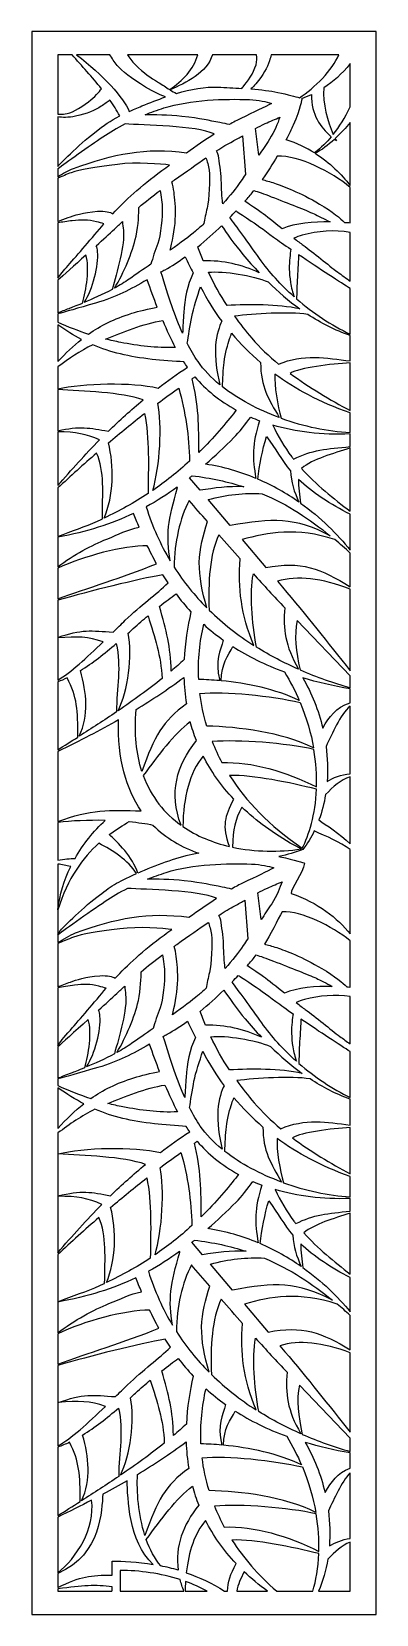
# Model space of a CAD drawing. Header units: centimetres. Extents: x -0.93 to 0.93, y -4.26 to 4.26.
import ezdxf

# ---------------------------------------------------------------- set-up
doc = ezdxf.new("R2010")
doc.units = ezdxf.units.CM
doc.header["$MEASUREMENT"] = 0
doc.layers.add('Layer 1', color=7, linetype='Continuous')

msp = doc.modelspace()

# ---------------------------------------------------------------- linework, layer by layer
at = {"layer": 'Layer 1', "color": 177}
for points, knots in [([(-0.9268, 4.26053), (-0.9268, 4.26053), (0.92679, 4.26053), (0.92679, 4.26053), (0.92679, 4.26053), (0.92679, 4.26053), (0.92679, -4.26054), (0.92679, -4.26054), (0.92679, -4.26054), (0.92679, -4.26054), (-0.9268, -4.26054), (-0.9268, -4.26054), (-0.9268, -4.26054), (-0.9268, -4.26054), (-0.9268, 4.26053), (-0.9268, 4.26053)], [0, 0, 0, 0, 0.2, 0.2, 0.2, 0.2, 0.4, 0.4, 0.4, 0.4, 0.6, 0.6, 0.6, 0.6, 1, 1, 1, 1]), ([(-0.78627, 4.13615), (-0.78627, 4.13615), (-0.70959, 4.13615), (-0.70959, 4.13615), (-0.70959, 4.13615), (-0.65703, 4.07563), (-0.60141, 4.01608), (-0.55126, 3.953), (-0.55126, 3.953), (-0.56351, 3.93703), (-0.5879, 3.90827), (-0.62115, 3.88349), (-0.62115, 3.88349), (-0.67017, 3.84695), (-0.71744, 3.81911), (-0.7472, 3.81737), (-0.7472, 3.81737), (-0.75901, 3.81668), (-0.77332, 3.81654), (-0.78627, 3.81662), (-0.78627, 3.81662), (-0.78627, 3.81662), (-0.78627, 4.13615), (-0.78627, 4.13615)], [0, 0, 0, 0, 0.1428571, 0.1428571, 0.1428571, 0.1428571, 0.2857143, 0.2857143, 0.2857143, 0.2857143, 0.4285714, 0.4285714, 0.4285714, 0.4285714, 0.5714286, 0.5714286, 0.5714286, 0.5714286, 0.7142857, 0.7142857, 0.7142857, 0.7142857, 1, 1, 1, 1]), ([(-0.68626, 4.13615), (-0.68626, 4.13615), (-0.50672, 4.13615), (-0.50672, 4.13615), (-0.50672, 4.13615), (-0.49576, 4.11913), (-0.48048, 4.09614), (-0.46629, 4.07857), (-0.46629, 4.07857), (-0.44334, 4.05014), (-0.38884, 4.0075), (-0.31427, 3.96202), (-0.31427, 3.96202), (-0.27022, 3.93516), (-0.23119, 3.9182), (-0.20661, 3.90883), (-0.20661, 3.90883), (-0.24847, 3.89443), (-0.29105, 3.87797), (-0.33377, 3.86045), (-0.33377, 3.86045), (-0.36004, 3.84968), (-0.38237, 3.8402), (-0.40184, 3.83152), (-0.40184, 3.83152), (-0.43297, 3.90364), (-0.54232, 4.02715), (-0.68626, 4.13615)], [0, 0, 0, 0, 0.125, 0.125, 0.125, 0.125, 0.25, 0.25, 0.25, 0.25, 0.375, 0.375, 0.375, 0.375, 0.5, 0.5, 0.5, 0.5, 0.625, 0.625, 0.625, 0.625, 0.75, 0.75, 0.75, 0.75, 1, 1, 1, 1]), ([(-0.41064, 4.13615), (-0.41064, 4.13615), (-0.03349, 4.13615), (-0.03349, 4.13615), (-0.03349, 4.13615), (-0.05431, 4.05702), (-0.11663, 3.99486), (-0.1845, 3.94873), (-0.1845, 3.94873), (-0.20413, 3.96128), (-0.22444, 3.97511), (-0.24543, 3.9876), (-0.24543, 3.9876), (-0.28845, 4.01318), (-0.32288, 4.03593), (-0.36877, 4.0814), (-0.36877, 4.0814), (-0.38938, 4.10183), (-0.40248, 4.12111), (-0.41064, 4.13615)], [0, 0, 0, 0, 0.1666667, 0.1666667, 0.1666667, 0.1666667, 0.3333333, 0.3333333, 0.3333333, 0.3333333, 0.5, 0.5, 0.5, 0.5, 0.6666667, 0.6666667, 0.6666667, 0.6666667, 1, 1, 1, 1]), ([(0.0455, 4.13615), (0.0455, 4.13615), (0.28305, 4.13615), (0.28305, 4.13615), (0.28305, 4.13615), (0.28493, 4.1196), (0.28467, 4.10098), (0.27973, 4.08203), (0.27973, 4.08203), (0.26775, 4.03605), (0.23261, 3.99117), (0.20988, 3.96433), (0.20988, 3.96433), (0.20706, 3.96099), (0.20551, 3.95793), (0.20426, 3.95518), (0.20426, 3.95518), (0.1617, 3.95779), (0.11742, 3.95985), (0.07389, 3.9619), (0.07389, 3.9619), (0.0062, 3.9651), (-0.06942, 3.95108), (-0.14872, 3.92746), (-0.14872, 3.92746), (-0.15986, 3.93335), (-0.17123, 3.94028), (-0.18285, 3.94768), (-0.18285, 3.94768), (-0.0988, 3.98288), (0.01854, 4.04106), (0.0455, 4.13615)], [0, 0, 0, 0, 0.1111111, 0.1111111, 0.1111111, 0.1111111, 0.2222222, 0.2222222, 0.2222222, 0.2222222, 0.3333333, 0.3333333, 0.3333333, 0.3333333, 0.4444444, 0.4444444, 0.4444444, 0.4444444, 0.5555556, 0.5555556, 0.5555556, 0.5555556, 0.6666667, 0.6666667, 0.6666667, 0.6666667, 0.7777778, 0.7777778, 0.7777778, 0.7777778, 1, 1, 1, 1]), ([(0.36185, 4.13615), (0.36185, 4.13615), (0.72533, 4.13615), (0.72533, 4.13615), (0.72533, 4.13615), (0.69156, 4.05254), (0.59463, 3.95821), (0.51287, 3.90461), (0.51287, 3.90461), (0.49238, 3.91074), (0.45135, 3.92228), (0.39703, 3.93381), (0.39703, 3.93381), (0.35777, 3.94215), (0.3074, 3.94773), (0.25213, 3.95193), (0.25213, 3.95193), (0.26102, 3.96008), (0.26995, 3.96929), (0.27828, 3.97955), (0.27828, 3.97955), (0.31879, 4.02937), (0.34068, 4.06527), (0.35246, 4.1035), (0.35246, 4.1035), (0.35588, 4.1146), (0.35905, 4.12581), (0.36185, 4.13615)], [0, 0, 0, 0, 0.125, 0.125, 0.125, 0.125, 0.25, 0.25, 0.25, 0.25, 0.375, 0.375, 0.375, 0.375, 0.5, 0.5, 0.5, 0.5, 0.625, 0.625, 0.625, 0.625, 0.75, 0.75, 0.75, 0.75, 1, 1, 1, 1]), ([(0.78626, 4.08851), (0.78626, 4.08851), (0.78626, 3.85635), (0.78626, 3.85635), (0.78626, 3.85635), (0.75637, 3.79448), (0.72909, 3.74886), (0.69522, 3.70726), (0.69522, 3.70726), (0.6637, 3.77827), (0.63793, 3.87246), (0.64456, 3.95889), (0.64456, 3.95889), (0.69385, 3.99022), (0.74213, 4.0316), (0.78626, 4.08851)], [0, 0, 0, 0, 0.2, 0.2, 0.2, 0.2, 0.4, 0.4, 0.4, 0.4, 0.6, 0.6, 0.6, 0.6, 1, 1, 1, 1]), ([(0.52655, 3.90037), (0.52711, 3.90019), (0.52741, 3.9001), (0.52741, 3.9001), (0.52741, 3.9001), (0.52741, 3.9001), (0.52175, 3.84954), (0.48206, 3.75965), (0.48206, 3.75965), (0.47224, 3.7374), (0.45893, 3.70962), (0.44267, 3.67839), (0.44267, 3.67839), (0.50098, 3.65903), (0.55116, 3.63481), (0.59498, 3.6075), (0.59498, 3.6075), (0.63089, 3.6381), (0.65973, 3.66574), (0.68477, 3.69477), (0.68477, 3.69477), (0.6245, 3.74743), (0.57736, 3.81193), (0.57756, 3.92211), (0.57756, 3.92211), (0.56046, 3.91404), (0.54342, 3.90687), (0.52655, 3.90037)], [0, 0, 0, 0, 0.125, 0.125, 0.125, 0.125, 0.25, 0.25, 0.25, 0.25, 0.375, 0.375, 0.375, 0.375, 0.5, 0.5, 0.5, 0.5, 0.625, 0.625, 0.625, 0.625, 0.75, 0.75, 0.75, 0.75, 1, 1, 1, 1]), ([(-0.78627, 3.53437), (-0.78627, 3.53437), (-0.78627, 3.80104), (-0.78627, 3.80104), (-0.78627, 3.80104), (-0.76352, 3.79846), (-0.72826, 3.797), (-0.69117, 3.80519), (-0.69117, 3.80519), (-0.62815, 3.81911), (-0.58615, 3.83651), (-0.55288, 3.85913), (-0.55288, 3.85913), (-0.53477, 3.87143), (-0.51769, 3.88374), (-0.5059, 3.8924), (-0.5059, 3.8924), (-0.48673, 3.86495), (-0.46899, 3.83661), (-0.45329, 3.8071), (-0.45329, 3.8071), (-0.50506, 3.78055), (-0.53487, 3.75763), (-0.58891, 3.71668), (-0.58891, 3.71668), (-0.67396, 3.65223), (-0.78402, 3.5382), (-0.78402, 3.5382), (-0.78402, 3.5382), (-0.78402, 3.5382), (-0.78627, 3.53437), (-0.78627, 3.53437)], [0, 0, 0, 0, 0.1111111, 0.1111111, 0.1111111, 0.1111111, 0.2222222, 0.2222222, 0.2222222, 0.2222222, 0.3333333, 0.3333333, 0.3333333, 0.3333333, 0.4444444, 0.4444444, 0.4444444, 0.4444444, 0.5555556, 0.5555556, 0.5555556, 0.5555556, 0.6666667, 0.6666667, 0.6666667, 0.6666667, 0.7777778, 0.7777778, 0.7777778, 0.7777778, 1, 1, 1, 1]), ([(0.13566, 3.76027), (0.15759, 3.77281), (0.17867, 3.78395), (0.19861, 3.79336), (0.19861, 3.79336), (0.26863, 3.82641), (0.32687, 3.85555), (0.36297, 3.87396), (0.36297, 3.87396), (0.33543, 3.88351), (0.29664, 3.89222), (0.24396, 3.89448), (0.24396, 3.89448), (0.11357, 3.9001), (-0.07351, 3.89448), (-0.21524, 3.84954), (-0.21524, 3.84954), (-0.25133, 3.83809), (-0.28486, 3.82591), (-0.31619, 3.81319), (-0.31619, 3.81319), (-0.27104, 3.81325), (-0.19091, 3.81211), (-0.11886, 3.80459), (-0.11886, 3.80459), (-0.01115, 3.79336), (0.02286, 3.78212), (0.08523, 3.77089), (0.08523, 3.77089), (0.1056, 3.76722), (0.12234, 3.76355), (0.13566, 3.76027)], [0, 0, 0, 0, 0.1111111, 0.1111111, 0.1111111, 0.1111111, 0.2222222, 0.2222222, 0.2222222, 0.2222222, 0.3333333, 0.3333333, 0.3333333, 0.3333333, 0.4444444, 0.4444444, 0.4444444, 0.4444444, 0.5555556, 0.5555556, 0.5555556, 0.5555556, 0.6666667, 0.6666667, 0.6666667, 0.6666667, 0.7777778, 0.7777778, 0.7777778, 0.7777778, 1, 1, 1, 1]), ([(-0.78627, 3.47938), (-0.78627, 3.47938), (-0.78627, 3.52181), (-0.78627, 3.52181), (-0.78627, 3.52181), (-0.74507, 3.55162), (-0.61498, 3.64537), (-0.54405, 3.69224), (-0.54405, 3.69224), (-0.5076, 3.71632), (-0.46803, 3.74041), (-0.42354, 3.76361), (-0.42354, 3.76361), (-0.32751, 3.75692), (-0.04404, 3.75512), (0.05441, 3.71043), (0.05441, 3.71043), (0.00683, 3.67957), (-0.04312, 3.64473), (-0.0935, 3.60871), (-0.0935, 3.60871), (-0.31304, 3.63781), (-0.48762, 3.60364), (-0.70278, 3.52369), (-0.70278, 3.52369), (-0.7277, 3.51444), (-0.76117, 3.49502), (-0.78627, 3.47938)], [0, 0, 0, 0, 0.125, 0.125, 0.125, 0.125, 0.25, 0.25, 0.25, 0.25, 0.375, 0.375, 0.375, 0.375, 0.5, 0.5, 0.5, 0.5, 0.625, 0.625, 0.625, 0.625, 0.75, 0.75, 0.75, 0.75, 1, 1, 1, 1]), ([(0.29447, 3.59569), (0.31334, 3.62313), (0.3321, 3.65082), (0.35167, 3.681), (0.35167, 3.681), (0.37934, 3.72364), (0.39698, 3.76793), (0.40736, 3.79956), (0.40736, 3.79956), (0.38419, 3.78966), (0.35606, 3.77746), (0.329, 3.76527), (0.329, 3.76527), (0.31013, 3.75678), (0.29334, 3.74829), (0.27706, 3.73948), (0.27706, 3.73948), (0.27706, 3.73948), (0.29447, 3.59569), (0.29447, 3.59569)], [0, 0, 0, 0, 0.1666667, 0.1666667, 0.1666667, 0.1666667, 0.3333333, 0.3333333, 0.3333333, 0.3333333, 0.5, 0.5, 0.5, 0.5, 0.6666667, 0.6666667, 0.6666667, 0.6666667, 1, 1, 1, 1]), ([(0.78626, 3.77225), (0.78626, 3.77225), (0.78626, 3.43214), (0.78626, 3.43214), (0.78626, 3.43214), (0.7379, 3.49306), (0.67885, 3.55466), (0.59789, 3.60569), (0.59789, 3.60569), (0.63199, 3.62265), (0.66778, 3.64979), (0.70137, 3.68079), (0.70137, 3.68079), (0.70497, 3.67785), (0.70862, 3.67493), (0.71228, 3.67205), (0.71228, 3.67205), (0.7101, 3.67619), (0.70791, 3.68048), (0.70573, 3.68486), (0.70573, 3.68486), (0.73534, 3.71263), (0.76308, 3.74323), (0.78626, 3.77225)], [0, 0, 0, 0, 0.1428571, 0.1428571, 0.1428571, 0.1428571, 0.2857143, 0.2857143, 0.2857143, 0.2857143, 0.4285714, 0.4285714, 0.4285714, 0.4285714, 0.5714286, 0.5714286, 0.5714286, 0.5714286, 0.7142857, 0.7142857, 0.7142857, 0.7142857, 1, 1, 1, 1]), ([(0.10112, 3.33317), (0.13901, 3.37612), (0.17411, 3.41986), (0.19861, 3.45628), (0.19861, 3.45628), (0.20687, 3.46855), (0.21488, 3.48037), (0.22271, 3.49182), (0.22271, 3.49182), (0.22271, 3.49182), (0.20785, 3.70011), (0.20785, 3.70011), (0.20785, 3.70011), (0.19146, 3.6907), (0.17366, 3.68066), (0.15326, 3.66977), (0.15326, 3.66977), (0.12771, 3.65613), (0.09942, 3.63913), (0.06748, 3.61851), (0.06748, 3.61851), (0.07231, 3.60996), (0.07723, 3.59742), (0.0796, 3.57983), (0.0796, 3.57983), (0.08509, 3.53906), (0.09331, 3.49285), (0.09331, 3.44393), (0.09331, 3.44393), (0.09331, 3.40164), (0.09945, 3.34716), (0.10112, 3.33317)], [0, 0, 0, 0, 0.1111111, 0.1111111, 0.1111111, 0.1111111, 0.2222222, 0.2222222, 0.2222222, 0.2222222, 0.3333333, 0.3333333, 0.3333333, 0.3333333, 0.4444444, 0.4444444, 0.4444444, 0.4444444, 0.5555556, 0.5555556, 0.5555556, 0.5555556, 0.6666667, 0.6666667, 0.6666667, 0.6666667, 0.7777778, 0.7777778, 0.7777778, 0.7777778, 1, 1, 1, 1]), ([(-0.1813, 3.08349), (-0.12624, 3.12318), (-0.07681, 3.16008), (-0.04517, 3.18661), (-0.04517, 3.18661), (-0.03146, 3.19809), (-0.0164, 3.21174), (-0.00058, 3.22685), (-0.00058, 3.22685), (0.00364, 3.25004), (0.01008, 3.28365), (0.01652, 3.31074), (0.01652, 3.31074), (0.02749, 3.35694), (0.03297, 3.46839), (0.02749, 3.5146), (0.02749, 3.5146), (0.02453, 3.53948), (0.0168, 3.56357), (0.0103, 3.58051), (0.0103, 3.58051), (-0.03787, 3.54773), (-0.09342, 3.50837), (-0.15855, 3.4619), (-0.15855, 3.4619), (-0.16358, 3.4583), (-0.16853, 3.45477), (-0.17341, 3.45126), (-0.17341, 3.45126), (-0.16851, 3.43551), (-0.16303, 3.41501), (-0.16124, 3.39724), (-0.16124, 3.39724), (-0.15774, 3.36259), (-0.15075, 3.31755), (-0.15424, 3.24826), (-0.15424, 3.24826), (-0.15686, 3.19625), (-0.17328, 3.11886), (-0.1813, 3.08349)], [0, 0, 0, 0, 0.0909091, 0.0909091, 0.0909091, 0.0909091, 0.1818182, 0.1818182, 0.1818182, 0.1818182, 0.2727273, 0.2727273, 0.2727273, 0.2727273, 0.3636364, 0.3636364, 0.3636364, 0.3636364, 0.4545455, 0.4545455, 0.4545455, 0.4545455, 0.5454545, 0.5454545, 0.5454545, 0.5454545, 0.6363636, 0.6363636, 0.6363636, 0.6363636, 0.7272727, 0.7272727, 0.7272727, 0.7272727, 0.8181818, 0.8181818, 0.8181818, 0.8181818, 1, 1, 1, 1]), ([(0.78626, 3.42185), (0.78626, 3.42185), (0.78626, 3.2318), (0.78626, 3.2318), (0.78626, 3.2318), (0.78165, 3.232), (0.7768, 3.23225), (0.77169, 3.23256), (0.77169, 3.23256), (0.7666, 3.23288), (0.76132, 3.2332), (0.7559, 3.2335), (0.7559, 3.2335), (0.73493, 3.25394), (0.69216, 3.291), (0.62183, 3.33238), (0.62183, 3.33238), (0.51521, 3.39512), (0.42858, 3.42814), (0.3786, 3.44465), (0.3786, 3.44465), (0.35397, 3.45279), (0.33015, 3.45932), (0.31232, 3.46385), (0.31232, 3.46385), (0.34226, 3.50616), (0.36969, 3.54934), (0.3938, 3.59031), (0.3938, 3.59031), (0.51203, 3.59521), (0.68765, 3.50405), (0.78626, 3.42185)], [0, 0, 0, 0, 0.1111111, 0.1111111, 0.1111111, 0.1111111, 0.2222222, 0.2222222, 0.2222222, 0.2222222, 0.3333333, 0.3333333, 0.3333333, 0.3333333, 0.4444444, 0.4444444, 0.4444444, 0.4444444, 0.5555556, 0.5555556, 0.5555556, 0.5555556, 0.6666667, 0.6666667, 0.6666667, 0.6666667, 0.7777778, 0.7777778, 0.7777778, 0.7777778, 1, 1, 1, 1]), ([(-0.78627, 3.23863), (-0.78627, 3.23863), (-0.78627, 3.47188), (-0.78627, 3.47188), (-0.78627, 3.47188), (-0.76482, 3.48111), (-0.73726, 3.49263), (-0.71412, 3.50122), (-0.71412, 3.50122), (-0.66877, 3.51808), (-0.5894, 3.52931), (-0.46467, 3.54617), (-0.46467, 3.54617), (-0.36251, 3.55997), (-0.22993, 3.5474), (-0.18532, 3.5424), (-0.18532, 3.5424), (-0.19915, 3.53237), (-0.21291, 3.52236), (-0.22658, 3.51246), (-0.22658, 3.51246), (-0.34053, 3.42993), (-0.42737, 3.34742), (-0.48972, 3.28047), (-0.48972, 3.28047), (-0.50512, 3.28855), (-0.53107, 3.29628), (-0.57239, 3.29335), (-0.57239, 3.29335), (-0.65176, 3.28773), (-0.69711, 3.27088), (-0.73113, 3.25964), (-0.73113, 3.25964), (-0.74809, 3.25404), (-0.76929, 3.24564), (-0.78627, 3.23863)], [0, 0, 0, 0, 0.1, 0.1, 0.1, 0.1, 0.2, 0.2, 0.2, 0.2, 0.3, 0.3, 0.3, 0.3, 0.4, 0.4, 0.4, 0.4, 0.5, 0.5, 0.5, 0.5, 0.6, 0.6, 0.6, 0.6, 0.7, 0.7, 0.7, 0.7, 0.8, 0.8, 0.8, 0.8, 1, 1, 1, 1]), ([(-0.48088, 2.88005), (-0.45346, 2.89513), (-0.42671, 2.91126), (-0.40232, 2.92818), (-0.40232, 2.92818), (-0.36734, 2.95245), (-0.32697, 2.98047), (-0.28569, 3.00942), (-0.28569, 3.00942), (-0.27588, 3.03925), (-0.26352, 3.08467), (-0.24864, 3.12007), (-0.24864, 3.12007), (-0.23116, 3.16165), (-0.22416, 3.27251), (-0.22416, 3.30716), (-0.22416, 3.30716), (-0.22416, 3.3314), (-0.23102, 3.37939), (-0.23513, 3.40603), (-0.23513, 3.40603), (-0.27824, 3.37374), (-0.31551, 3.34424), (-0.35081, 3.31465), (-0.35081, 3.31465), (-0.35066, 3.28554), (-0.35206, 3.22052), (-0.36545, 3.15946), (-0.36545, 3.15946), (-0.38533, 3.06883), (-0.43072, 2.96446), (-0.48088, 2.88005)], [0, 0, 0, 0, 0.1111111, 0.1111111, 0.1111111, 0.1111111, 0.2222222, 0.2222222, 0.2222222, 0.2222222, 0.3333333, 0.3333333, 0.3333333, 0.3333333, 0.4444444, 0.4444444, 0.4444444, 0.4444444, 0.5555556, 0.5555556, 0.5555556, 0.5555556, 0.6666667, 0.6666667, 0.6666667, 0.6666667, 0.7777778, 0.7777778, 0.7777778, 0.7777778, 1, 1, 1, 1]), ([(0.42052, 3.19908), (0.48954, 3.23043), (0.59048, 3.23712), (0.67772, 3.23618), (0.67772, 3.23618), (0.64651, 3.25258), (0.61198, 3.27034), (0.59184, 3.27955), (0.59184, 3.27955), (0.54853, 3.29936), (0.45523, 3.33569), (0.36194, 3.372), (0.36194, 3.372), (0.31993, 3.38836), (0.2894, 3.39871), (0.26853, 3.40512), (0.26853, 3.40512), (0.25503, 3.38798), (0.24116, 3.37124), (0.22695, 3.35515), (0.22695, 3.35515), (0.22457, 3.35245), (0.22215, 3.34975), (0.21974, 3.34703), (0.21974, 3.34703), (0.23605, 3.33647), (0.26887, 3.31486), (0.30745, 3.28756), (0.30745, 3.28756), (0.3352, 3.26791), (0.37789, 3.23346), (0.42052, 3.19908)], [0, 0, 0, 0, 0.1111111, 0.1111111, 0.1111111, 0.1111111, 0.2222222, 0.2222222, 0.2222222, 0.2222222, 0.3333333, 0.3333333, 0.3333333, 0.3333333, 0.4444444, 0.4444444, 0.4444444, 0.4444444, 0.5555556, 0.5555556, 0.5555556, 0.5555556, 0.6666667, 0.6666667, 0.6666667, 0.6666667, 0.7777778, 0.7777778, 0.7777778, 0.7777778, 1, 1, 1, 1]), ([(-0.78627, 2.93357), (-0.78627, 2.93357), (-0.78627, 3.2311), (-0.78627, 3.2311), (-0.78627, 3.2311), (-0.76418, 3.23481), (-0.73368, 3.23966), (-0.70845, 3.24279), (-0.70845, 3.24279), (-0.6631, 3.24841), (-0.62341, 3.24841), (-0.57806, 3.23717), (-0.57806, 3.23717), (-0.56266, 3.23336), (-0.54921, 3.22955), (-0.53818, 3.22617), (-0.53818, 3.22617), (-0.53824, 3.22609), (-0.53831, 3.22601), (-0.53838, 3.22593), (-0.53838, 3.22593), (-0.60074, 3.1529), (-0.68011, 3.05739), (-0.73113, 3.00122), (-0.73113, 3.00122), (-0.75605, 2.97377), (-0.77421, 2.95035), (-0.78627, 2.93357)], [0, 0, 0, 0, 0.125, 0.125, 0.125, 0.125, 0.25, 0.25, 0.25, 0.25, 0.375, 0.375, 0.375, 0.375, 0.5, 0.5, 0.5, 0.5, 0.625, 0.625, 0.625, 0.625, 0.75, 0.75, 0.75, 0.75, 1, 1, 1, 1]), ([(0.48495, 2.83287), (0.47777, 2.85467), (0.4695, 2.88325), (0.46538, 2.90977), (0.46538, 2.90977), (0.45723, 2.96227), (0.45723, 3.00671), (0.4613, 3.04305), (0.4613, 3.04305), (0.46322, 3.06014), (0.46513, 3.07635), (0.46662, 3.08871), (0.46662, 3.08871), (0.43182, 3.11278), (0.39998, 3.1354), (0.3746, 3.15447), (0.3746, 3.15447), (0.26678, 3.23541), (0.19408, 3.28154), (0.17217, 3.29507), (0.17217, 3.29507), (0.16132, 3.28353), (0.15019, 3.27194), (0.13885, 3.26034), (0.13885, 3.26034), (0.16848, 3.21999), (0.24141, 3.12033), (0.2985, 3.03951), (0.2985, 3.03951), (0.35021, 2.96631), (0.41387, 2.89608), (0.48495, 2.83287)], [0, 0, 0, 0, 0.1111111, 0.1111111, 0.1111111, 0.1111111, 0.2222222, 0.2222222, 0.2222222, 0.2222222, 0.3333333, 0.3333333, 0.3333333, 0.3333333, 0.4444444, 0.4444444, 0.4444444, 0.4444444, 0.5555556, 0.5555556, 0.5555556, 0.5555556, 0.6666667, 0.6666667, 0.6666667, 0.6666667, 0.7777778, 0.7777778, 0.7777778, 0.7777778, 1, 1, 1, 1]), ([(-0.64457, 2.80256), (-0.60088, 2.82066), (-0.54692, 2.84469), (-0.49437, 2.87274), (-0.49437, 2.87274), (-0.46839, 2.96308), (-0.42425, 3.11646), (-0.43371, 3.19151), (-0.43371, 3.19151), (-0.4355, 3.20571), (-0.43729, 3.22345), (-0.43864, 3.23768), (-0.43864, 3.23768), (-0.45269, 3.22487), (-0.46695, 3.21164), (-0.48168, 3.19785), (-0.48168, 3.19785), (-0.50818, 3.17305), (-0.5427, 3.14144), (-0.57929, 3.10822), (-0.57929, 3.10822), (-0.57606, 3.09974), (-0.57323, 3.08897), (-0.57203, 3.07579), (-0.57203, 3.07579), (-0.56526, 3.00205), (-0.59848, 2.87315), (-0.64457, 2.80256)], [0, 0, 0, 0, 0.125, 0.125, 0.125, 0.125, 0.25, 0.25, 0.25, 0.25, 0.375, 0.375, 0.375, 0.375, 0.5, 0.5, 0.5, 0.5, 0.625, 0.625, 0.625, 0.625, 0.75, 0.75, 0.75, 0.75, 1, 1, 1, 1]), ([(0.29697, 2.96235), (0.26655, 2.99454), (0.23737, 3.02756), (0.20935, 3.06087), (0.20935, 3.06087), (0.1692, 3.10862), (0.11674, 3.18347), (0.09436, 3.21593), (0.09436, 3.21593), (0.05352, 3.17618), (0.01054, 3.13719), (-0.03329, 3.10122), (-0.03329, 3.10122), (-0.02405, 3.07609), (-0.01435, 3.05156), (-0.00417, 3.02753), (-0.00417, 3.02753), (0.10256, 3.02878), (0.20229, 3.00614), (0.29697, 2.96235)], [0, 0, 0, 0, 0.1666667, 0.1666667, 0.1666667, 0.1666667, 0.3333333, 0.3333333, 0.3333333, 0.3333333, 0.5, 0.5, 0.5, 0.5, 0.6666667, 0.6666667, 0.6666667, 0.6666667, 1, 1, 1, 1]), ([(0.78626, 3.17883), (0.78626, 3.17883), (0.78626, 2.91776), (0.78626, 2.91776), (0.78626, 2.91776), (0.7654, 2.93236), (0.74015, 2.9503), (0.71825, 2.96658), (0.71825, 2.96658), (0.67085, 3.0018), (0.5879, 3.07226), (0.5326, 3.11141), (0.5326, 3.11141), (0.51913, 3.12094), (0.50214, 3.13397), (0.48336, 3.14877), (0.48336, 3.14877), (0.4952, 3.154), (0.51291, 3.16121), (0.52832, 3.16504), (0.52832, 3.16504), (0.61416, 3.1863), (0.69985, 3.19617), (0.78626, 3.17883)], [0, 0, 0, 0, 0.1428571, 0.1428571, 0.1428571, 0.1428571, 0.2857143, 0.2857143, 0.2857143, 0.2857143, 0.4285714, 0.4285714, 0.4285714, 0.4285714, 0.5714286, 0.5714286, 0.5714286, 0.5714286, 0.7142857, 0.7142857, 0.7142857, 0.7142857, 1, 1, 1, 1]), ([(-0.78627, 2.74673), (-0.78627, 2.74673), (-0.78627, 2.92224), (-0.78627, 2.92224), (-0.78627, 2.92224), (-0.75709, 2.94826), (-0.69734, 3.00162), (-0.63504, 3.05779), (-0.63504, 3.05779), (-0.61353, 2.98678), (-0.63361, 2.86942), (-0.65377, 2.79878), (-0.65377, 2.79878), (-0.68576, 2.78571), (-0.71137, 2.77611), (-0.72546, 2.77087), (-0.72546, 2.77087), (-0.74638, 2.76309), (-0.7685, 2.75414), (-0.78627, 2.74673)], [0, 0, 0, 0, 0.1666667, 0.1666667, 0.1666667, 0.1666667, 0.3333333, 0.3333333, 0.3333333, 0.3333333, 0.5, 0.5, 0.5, 0.5, 0.6666667, 0.6666667, 0.6666667, 0.6666667, 1, 1, 1, 1]), ([(-0.05792, 2.96148), (-0.07215, 2.98939), (-0.08667, 3.01829), (-0.10174, 3.04816), (-0.10174, 3.04816), (-0.13783, 3.02187), (-0.17399, 2.99832), (-0.20957, 2.97874), (-0.20957, 2.97874), (-0.21707, 2.97462), (-0.22436, 2.97058), (-0.23147, 2.96661), (-0.23147, 2.96661), (-0.19096, 2.8317), (-0.1537, 2.72414), (-0.11511, 2.63703), (-0.11511, 2.63703), (-0.11383, 2.67027), (-0.11134, 2.71429), (-0.10886, 2.74629), (-0.10886, 2.74629), (-0.10282, 2.82417), (-0.09197, 2.8927), (-0.05792, 2.96148)], [0, 0, 0, 0, 0.1428571, 0.1428571, 0.1428571, 0.1428571, 0.2857143, 0.2857143, 0.2857143, 0.2857143, 0.4285714, 0.4285714, 0.4285714, 0.4285714, 0.5714286, 0.5714286, 0.5714286, 0.5714286, 0.7142857, 0.7142857, 0.7142857, 0.7142857, 1, 1, 1, 1]), ([(0.78626, 2.87692), (0.78626, 2.87692), (0.78626, 2.63254), (0.78626, 2.63254), (0.78626, 2.63254), (0.68508, 2.67956), (0.58628, 2.74496), (0.49815, 2.82128), (0.49815, 2.82128), (0.49847, 2.84914), (0.49942, 2.89613), (0.50206, 2.93804), (0.50206, 2.93804), (0.50486, 2.98243), (0.50765, 3.03255), (0.50913, 3.05957), (0.50913, 3.05957), (0.61765, 2.98578), (0.74016, 2.90657), (0.78626, 2.87692)], [0, 0, 0, 0, 0.1666667, 0.1666667, 0.1666667, 0.1666667, 0.3333333, 0.3333333, 0.3333333, 0.3333333, 0.5, 0.5, 0.5, 0.5, 0.6666667, 0.6666667, 0.6666667, 0.6666667, 1, 1, 1, 1]), ([(-0.78627, 2.69621), (-0.78627, 2.69621), (-0.78627, 2.74119), (-0.78627, 2.74119), (-0.78627, 2.74119), (-0.74779, 2.75176), (-0.67892, 2.77101), (-0.58373, 2.79896), (-0.58373, 2.79896), (-0.46658, 2.83336), (-0.39924, 2.87106), (-0.30546, 2.92464), (-0.30546, 2.92464), (-0.28727, 2.8732), (-0.2695, 2.82435), (-0.25155, 2.778), (-0.25155, 2.778), (-0.29602, 2.76853), (-0.35142, 2.75581), (-0.38901, 2.74402), (-0.38901, 2.74402), (-0.48346, 2.71439), (-0.55632, 2.67807), (-0.62096, 2.63256), (-0.62096, 2.63256), (-0.67693, 2.65088), (-0.73159, 2.6723), (-0.78627, 2.69621)], [0, 0, 0, 0, 0.125, 0.125, 0.125, 0.125, 0.25, 0.25, 0.25, 0.25, 0.375, 0.375, 0.375, 0.375, 0.5, 0.5, 0.5, 0.5, 0.625, 0.625, 0.625, 0.625, 0.75, 0.75, 0.75, 0.75, 1, 1, 1, 1]), ([(0.51566, 2.7675), (0.45527, 2.81125), (0.39859, 2.86054), (0.3454, 2.91289), (0.3454, 2.91289), (0.26162, 2.9479), (0.10721, 2.97381), (0.02393, 2.96501), (0.02393, 2.96501), (0.05371, 2.90243), (0.08701, 2.8433), (0.12406, 2.78655), (0.12406, 2.78655), (0.24272, 2.79155), (0.39416, 2.79484), (0.51566, 2.7675)], [0, 0, 0, 0, 0.2, 0.2, 0.2, 0.2, 0.4, 0.4, 0.4, 0.4, 0.6, 0.6, 0.6, 0.6, 1, 1, 1, 1]), ([(0.09528, 2.70101), (0.05473, 2.75472), (0.01808, 2.81704), (-0.01919, 2.88696), (-0.01919, 2.88696), (-0.03534, 2.83541), (-0.05696, 2.77332), (-0.06621, 2.72516), (-0.06621, 2.72516), (-0.07528, 2.678), (-0.08435, 2.6194), (-0.08973, 2.58311), (-0.08973, 2.58311), (-0.07121, 2.54617), (-0.05217, 2.51341), (-0.03216, 2.48414), (-0.03216, 2.48414), (-0.00185, 2.43981), (0.03808, 2.39793), (0.08516, 2.35926), (0.08516, 2.35926), (0.06812, 2.42777), (0.05898, 2.5028), (0.06195, 2.57048), (0.06195, 2.57048), (0.06438, 2.62597), (0.08485, 2.67787), (0.09528, 2.70101)], [0, 0, 0, 0, 0.125, 0.125, 0.125, 0.125, 0.25, 0.25, 0.25, 0.25, 0.375, 0.375, 0.375, 0.375, 0.5, 0.5, 0.5, 0.5, 0.625, 0.625, 0.625, 0.625, 0.75, 0.75, 0.75, 0.75, 1, 1, 1, 1]), ([(0.78626, 2.6249), (0.78626, 2.6249), (0.78626, 2.4878), (0.78626, 2.4878), (0.78626, 2.4878), (0.659, 2.50386), (0.53074, 2.52764), (0.40133, 2.46971), (0.40133, 2.46971), (0.34932, 2.51296), (0.30072, 2.5595), (0.25749, 2.60976), (0.25749, 2.60976), (0.22411, 2.64858), (0.19288, 2.68809), (0.16373, 2.72867), (0.16373, 2.72867), (0.26792, 2.74257), (0.45377, 2.75364), (0.55784, 2.73828), (0.55784, 2.73828), (0.62897, 2.69122), (0.70502, 2.65219), (0.78626, 2.6249)], [0, 0, 0, 0, 0.1428571, 0.1428571, 0.1428571, 0.1428571, 0.2857143, 0.2857143, 0.2857143, 0.2857143, 0.4285714, 0.4285714, 0.4285714, 0.4285714, 0.5714286, 0.5714286, 0.5714286, 0.5714286, 0.7142857, 0.7142857, 0.7142857, 0.7142857, 1, 1, 1, 1]), ([(-0.78627, 2.48439), (-0.78627, 2.48439), (-0.78627, 2.68174), (-0.78627, 2.68174), (-0.78627, 2.68174), (-0.7429, 2.65151), (-0.70112, 2.62578), (-0.6592, 2.60387), (-0.6592, 2.60387), (-0.70274, 2.56914), (-0.74355, 2.52961), (-0.78627, 2.48439)], [0, 0, 0, 0, 0.25, 0.25, 0.25, 0.25, 0.5, 0.5, 0.5, 0.5, 1, 1, 1, 1]), ([(-0.52936, 2.60579), (-0.50275, 2.59896), (-0.47572, 2.59284), (-0.44812, 2.58752), (-0.44812, 2.58752), (-0.35312, 2.56921), (-0.25666, 2.55559), (-0.15435, 2.56071), (-0.15435, 2.56071), (-0.17826, 2.60537), (-0.20055, 2.65343), (-0.22217, 2.70495), (-0.22217, 2.70495), (-0.3253, 2.68873), (-0.43981, 2.6421), (-0.52936, 2.60579)], [0, 0, 0, 0, 0.2, 0.2, 0.2, 0.2, 0.4, 0.4, 0.4, 0.4, 0.6, 0.6, 0.6, 0.6, 1, 1, 1, 1]), ([(-0.78627, 2.3369), (-0.78627, 2.3369), (-0.78627, 2.45581), (-0.78627, 2.45581), (-0.78627, 2.45581), (-0.72536, 2.50053), (-0.66799, 2.54052), (-0.59872, 2.57494), (-0.59872, 2.57494), (-0.50341, 2.5336), (-0.40321, 2.50987), (-0.27845, 2.49613), (-0.27845, 2.49613), (-0.2309, 2.4909), (-0.15666, 2.48568), (-0.10842, 2.48253), (-0.10842, 2.48253), (-0.10202, 2.47263), (-0.09549, 2.46295), (-0.08881, 2.45345), (-0.08881, 2.45345), (-0.14363, 2.41785), (-0.19619, 2.38063), (-0.24688, 2.34188), (-0.24688, 2.34188), (-0.38726, 2.37543), (-0.65113, 2.36834), (-0.78627, 2.3369)], [0, 0, 0, 0, 0.125, 0.125, 0.125, 0.125, 0.25, 0.25, 0.25, 0.25, 0.375, 0.375, 0.375, 0.375, 0.5, 0.5, 0.5, 0.5, 0.625, 0.625, 0.625, 0.625, 0.75, 0.75, 0.75, 0.75, 1, 1, 1, 1]), ([(0.30457, 2.47874), (0.24793, 2.52782), (0.19689, 2.58035), (0.1484, 2.63639), (0.1484, 2.63639), (0.14459, 2.62645), (0.14068, 2.61583), (0.13747, 2.60627), (0.13747, 2.60627), (0.12762, 2.57698), (0.11448, 2.53142), (0.10792, 2.47936), (0.10792, 2.47936), (0.10365, 2.44558), (0.10077, 2.38577), (0.09927, 2.34794), (0.09927, 2.34794), (0.18422, 2.28128), (0.29051, 2.22479), (0.40517, 2.18264), (0.40517, 2.18264), (0.3478, 2.28195), (0.30416, 2.34857), (0.30457, 2.47874)], [0, 0, 0, 0, 0.1428571, 0.1428571, 0.1428571, 0.1428571, 0.2857143, 0.2857143, 0.2857143, 0.2857143, 0.4285714, 0.4285714, 0.4285714, 0.4285714, 0.5714286, 0.5714286, 0.5714286, 0.5714286, 0.7142857, 0.7142857, 0.7142857, 0.7142857, 1, 1, 1, 1]), ([(0.78626, 2.47761), (0.78626, 2.47761), (0.78626, 2.22082), (0.78626, 2.22082), (0.78626, 2.22082), (0.67819, 2.27802), (0.56616, 2.34374), (0.46351, 2.42067), (0.46351, 2.42067), (0.5142, 2.45177), (0.68271, 2.47078), (0.78626, 2.47761)], [0, 0, 0, 0, 0.25, 0.25, 0.25, 0.25, 0.5, 0.5, 0.5, 0.5, 1, 1, 1, 1]), ([(-0.02803, 1.99494), (-0.0219, 2.00089), (-0.01573, 2.00692), (-0.00956, 2.01303), (-0.00956, 2.01303), (0.06046, 2.08242), (0.13607, 2.17532), (0.17385, 2.22312), (0.17385, 2.22312), (0.08342, 2.27289), (0.00852, 2.33417), (-0.04904, 2.40186), (-0.04904, 2.40186), (-0.05409, 2.39846), (-0.05914, 2.39506), (-0.06417, 2.39163), (-0.06417, 2.39163), (-0.02767, 2.25814), (-0.02764, 2.13056), (-0.02803, 1.99494)], [0, 0, 0, 0, 0.1666667, 0.1666667, 0.1666667, 0.1666667, 0.3333333, 0.3333333, 0.3333333, 0.3333333, 0.5, 0.5, 0.5, 0.5, 0.6666667, 0.6666667, 0.6666667, 0.6666667, 1, 1, 1, 1]), ([(0.78626, 2.2074), (0.78626, 2.2074), (0.78626, 2.10187), (0.78626, 2.10187), (0.78626, 2.10187), (0.66379, 2.10868), (0.53539, 2.13592), (0.41561, 2.17885), (0.41561, 2.17885), (0.39536, 2.24642), (0.37674, 2.35368), (0.3813, 2.41714), (0.3813, 2.41714), (0.48971, 2.33665), (0.61926, 2.26675), (0.78626, 2.2074)], [0, 0, 0, 0, 0.2, 0.2, 0.2, 0.2, 0.4, 0.4, 0.4, 0.4, 0.6, 0.6, 0.6, 0.6, 1, 1, 1, 1]), ([(-0.78627, 2.11145), (-0.78627, 2.11145), (-0.78627, 2.33388), (-0.78627, 2.33388), (-0.78627, 2.33388), (-0.65099, 2.32443), (-0.44489, 2.32006), (-0.32731, 2.27787), (-0.32731, 2.27787), (-0.39231, 2.22409), (-0.45435, 2.16775), (-0.51438, 2.1091), (-0.51438, 2.1091), (-0.61385, 2.12778), (-0.66932, 2.13857), (-0.78627, 2.11145)], [0, 0, 0, 0, 0.2, 0.2, 0.2, 0.2, 0.4, 0.4, 0.4, 0.4, 0.6, 0.6, 0.6, 0.6, 1, 1, 1, 1]), ([(-0.27577, 1.79054), (-0.20911, 1.83625), (-0.1438, 1.88796), (-0.07741, 1.94849), (-0.07741, 1.94849), (-0.0801, 2.08059), (-0.10049, 2.21427), (-0.13615, 2.34167), (-0.13615, 2.34167), (-0.17407, 2.31482), (-0.21155, 2.2874), (-0.24863, 2.25946), (-0.24863, 2.25946), (-0.22355, 2.14536), (-0.23708, 1.9213), (-0.27577, 1.79054)], [0, 0, 0, 0, 0.2, 0.2, 0.2, 0.2, 0.4, 0.4, 0.4, 0.4, 0.6, 0.6, 0.6, 0.6, 1, 1, 1, 1]), ([(-0.53736, 1.64166), (-0.45413, 1.68108), (-0.37655, 1.7237), (-0.30107, 1.77351), (-0.30107, 1.77351), (-0.29932, 1.90681), (-0.29289, 2.07599), (-0.32019, 2.20458), (-0.32019, 2.20458), (-0.38605, 2.15318), (-0.4507, 2.10026), (-0.51435, 2.04615), (-0.51435, 2.04615), (-0.48238, 1.92413), (-0.48517, 1.75914), (-0.53736, 1.64166)], [0, 0, 0, 0, 0.2, 0.2, 0.2, 0.2, 0.4, 0.4, 0.4, 0.4, 0.6, 0.6, 0.6, 0.6, 1, 1, 1, 1]), ([(0.27922, 1.85557), (0.26024, 1.96522), (0.25782, 2.03895), (0.29887, 2.16575), (0.29887, 2.16575), (0.2826, 2.17188), (0.26671, 2.17835), (0.25118, 2.18513), (0.25118, 2.18513), (0.22712, 2.15322), (0.18546, 2.09923), (0.16107, 2.07506), (0.16107, 2.07506), (0.10915, 2.0236), (0.05874, 1.97586), (0.00859, 1.93167), (0.00859, 1.93167), (0.10429, 1.91756), (0.19492, 1.89095), (0.27922, 1.85557)], [0, 0, 0, 0, 0.1666667, 0.1666667, 0.1666667, 0.1666667, 0.3333333, 0.3333333, 0.3333333, 0.3333333, 0.5, 0.5, 0.5, 0.5, 0.6666667, 0.6666667, 0.6666667, 0.6666667, 1, 1, 1, 1]), ([(0.78626, 2.09446), (0.78626, 2.09446), (0.78626, 2.02622), (0.78626, 2.02622), (0.78626, 2.02622), (0.66275, 2.01562), (0.57784, 2.00805), (0.48155, 1.95894), (0.48155, 1.95894), (0.47821, 1.96315), (0.47493, 1.96738), (0.47167, 1.97164), (0.47167, 1.97164), (0.43231, 2.02321), (0.39781, 2.08358), (0.37072, 2.14164), (0.37072, 2.14164), (0.4925, 2.10551), (0.63184, 2.08749), (0.78626, 2.09446)], [0, 0, 0, 0, 0.1666667, 0.1666667, 0.1666667, 0.1666667, 0.3333333, 0.3333333, 0.3333333, 0.3333333, 0.5, 0.5, 0.5, 0.5, 0.6666667, 0.6666667, 0.6666667, 0.6666667, 1, 1, 1, 1]), ([(-0.78627, 1.81652), (-0.78627, 1.81652), (-0.78627, 2.10629), (-0.78627, 2.10629), (-0.78627, 2.10629), (-0.68865, 2.10461), (-0.63356, 2.09536), (-0.56128, 2.06242), (-0.56128, 2.06242), (-0.63861, 1.98405), (-0.71291, 1.90187), (-0.78627, 1.81652)], [0, 0, 0, 0, 0.25, 0.25, 0.25, 0.25, 0.5, 0.5, 0.5, 0.5, 1, 1, 1, 1]), ([(0.51094, 1.72763), (0.48502, 1.78243), (0.46798, 1.83519), (0.46537, 1.89631), (0.46537, 1.89631), (0.41706, 1.9542), (0.38511, 2.01342), (0.33632, 2.08135), (0.33632, 2.08135), (0.31395, 2.01052), (0.29792, 1.9251), (0.29003, 1.85095), (0.29003, 1.85095), (0.36979, 1.81655), (0.44381, 1.77438), (0.51094, 1.72763)], [0, 0, 0, 0, 0.2, 0.2, 0.2, 0.2, 0.4, 0.4, 0.4, 0.4, 0.6, 0.6, 0.6, 0.6, 1, 1, 1, 1]), ([(-0.78627, 1.54285), (-0.78627, 1.54285), (-0.78627, 1.8037), (-0.78627, 1.8037), (-0.78627, 1.8037), (-0.71768, 1.86743), (-0.64817, 1.9303), (-0.5775, 1.99183), (-0.5775, 1.99183), (-0.53398, 1.89208), (-0.54586, 1.77488), (-0.54676, 1.63723), (-0.54676, 1.63723), (-0.55523, 1.63326), (-0.56378, 1.6293), (-0.57238, 1.62539), (-0.57238, 1.62539), (-0.63929, 1.59495), (-0.71002, 1.57345), (-0.78627, 1.54285)], [0, 0, 0, 0, 0.1666667, 0.1666667, 0.1666667, 0.1666667, 0.3333333, 0.3333333, 0.3333333, 0.3333333, 0.5, 0.5, 0.5, 0.5, 0.6666667, 0.6666667, 0.6666667, 0.6666667, 1, 1, 1, 1]), ([(0.78626, 2.01922), (0.78626, 2.01922), (0.78626, 1.67802), (0.78626, 1.67802), (0.78626, 1.67802), (0.69724, 1.74647), (0.60278, 1.8222), (0.52389, 1.90915), (0.52389, 1.90915), (0.58817, 1.96079), (0.69096, 1.98725), (0.78626, 2.01922)], [0, 0, 0, 0, 0.25, 0.25, 0.25, 0.25, 0.5, 0.5, 0.5, 0.5, 1, 1, 1, 1]), ([(-0.1418, 1.80558), (-0.19335, 1.63568), (-0.20628, 1.54665), (-0.18141, 1.41123), (-0.18141, 1.41123), (-0.23371, 1.49857), (-0.27767, 1.59517), (-0.31118, 1.70192), (-0.31118, 1.70192), (-0.25339, 1.73356), (-0.19825, 1.769), (-0.14423, 1.80832), (-0.14423, 1.80832), (-0.14342, 1.80741), (-0.14262, 1.80649), (-0.1418, 1.80558)], [0, 0, 0, 0, 0.2, 0.2, 0.2, 0.2, 0.4, 0.4, 0.4, 0.4, 0.6, 0.6, 0.6, 0.6, 1, 1, 1, 1]), ([(-0.02071, 1.79156), (0.05425, 1.80294), (0.13241, 1.81494), (0.21412, 1.80968), (0.21412, 1.80968), (0.12991, 1.83728), (0.0378, 1.85789), (-0.06454, 1.86969), (-0.06454, 1.86969), (-0.06899, 1.86607), (-0.07346, 1.8625), (-0.07792, 1.85893), (-0.07792, 1.85893), (-0.07792, 1.85893), (-0.02071, 1.79156), (-0.02071, 1.79156)], [0, 0, 0, 0, 0.2, 0.2, 0.2, 0.2, 0.4, 0.4, 0.4, 0.4, 0.6, 0.6, 0.6, 0.6, 1, 1, 1, 1]), ([(0.78626, 1.66268), (0.78626, 1.66268), (0.78626, 1.46852), (0.78626, 1.46852), (0.78626, 1.46852), (0.71895, 1.55539), (0.62825, 1.64464), (0.51896, 1.72198), (0.51896, 1.72198), (0.51491, 1.76372), (0.50641, 1.80834), (0.50803, 1.85025), (0.50803, 1.85025), (0.58004, 1.78022), (0.68266, 1.71338), (0.78626, 1.66268)], [0, 0, 0, 0, 0.2, 0.2, 0.2, 0.2, 0.4, 0.4, 0.4, 0.4, 0.6, 0.6, 0.6, 0.6, 1, 1, 1, 1]), ([(-0.16069, 1.37778), (-0.15945, 1.51271), (-0.12921, 1.63974), (-0.08038, 1.73601), (-0.08038, 1.73601), (-0.04727, 1.69833), (-0.01428, 1.66053), (0.01867, 1.62271), (0.01867, 1.62271), (-0.00398, 1.54915), (-0.02375, 1.47761), (-0.02514, 1.40262), (-0.02514, 1.40262), (-0.02654, 1.32691), (-0.01011, 1.24765), (0.01485, 1.15915), (0.01485, 1.15915), (-0.04973, 1.22423), (-0.10886, 1.29687), (-0.16069, 1.37778)], [0, 0, 0, 0, 0.1666667, 0.1666667, 0.1666667, 0.1666667, 0.3333333, 0.3333333, 0.3333333, 0.3333333, 0.5, 0.5, 0.5, 0.5, 0.6666667, 0.6666667, 0.6666667, 0.6666667, 1, 1, 1, 1]), ([(0.31249, 1.77289), (0.21713, 1.77941), (0.12117, 1.76681), (0.02219, 1.74105), (0.02219, 1.74105), (0.02219, 1.74105), (0.14094, 1.60121), (0.14094, 1.60121), (0.14094, 1.60121), (0.36517, 1.64236), (0.48902, 1.64663), (0.67834, 1.54665), (0.67834, 1.54665), (0.56987, 1.63507), (0.45232, 1.71397), (0.31249, 1.77289)], [0, 0, 0, 0, 0.2, 0.2, 0.2, 0.2, 0.4, 0.4, 0.4, 0.4, 0.6, 0.6, 0.6, 0.6, 1, 1, 1, 1]), ([(-0.78627, 1.3797), (-0.78627, 1.3797), (-0.78627, 1.53894), (-0.78627, 1.53894), (-0.78627, 1.53894), (-0.62999, 1.56766), (-0.49817, 1.61005), (-0.37905, 1.66711), (-0.37905, 1.66711), (-0.3694, 1.64263), (-0.35935, 1.61761), (-0.34874, 1.59221), (-0.34874, 1.59221), (-0.4114, 1.5786), (-0.45971, 1.55456), (-0.52341, 1.52806), (-0.52341, 1.52806), (-0.59925, 1.49649), (-0.70223, 1.44446), (-0.78627, 1.3797)], [0, 0, 0, 0, 0.1666667, 0.1666667, 0.1666667, 0.1666667, 0.3333333, 0.3333333, 0.3333333, 0.3333333, 0.5, 0.5, 0.5, 0.5, 0.6666667, 0.6666667, 0.6666667, 0.6666667, 1, 1, 1, 1]), ([(0.02789, 1.14618), (0.02131, 1.29427), (0.03012, 1.44747), (0.08028, 1.55202), (0.08028, 1.55202), (0.11828, 1.50844), (0.15633, 1.46489), (0.1946, 1.42155), (0.1946, 1.42155), (0.1838, 1.26546), (0.19756, 1.12396), (0.26786, 0.95603), (0.26786, 0.95603), (0.18282, 1.0105), (0.10193, 1.07354), (0.02789, 1.14618)], [0, 0, 0, 0, 0.2, 0.2, 0.2, 0.2, 0.4, 0.4, 0.4, 0.4, 0.6, 0.6, 0.6, 0.6, 1, 1, 1, 1]), ([(0.78626, 1.45365), (0.78626, 1.45365), (0.78626, 1.27173), (0.78626, 1.27173), (0.78626, 1.27173), (0.63076, 1.3688), (0.51815, 1.41328), (0.3332, 1.3748), (0.3332, 1.3748), (0.3332, 1.3748), (0.20512, 1.52562), (0.20512, 1.52562), (0.20512, 1.52562), (0.34203, 1.56487), (0.5019, 1.59305), (0.70336, 1.52596), (0.70336, 1.52596), (0.73147, 1.50239), (0.75902, 1.47823), (0.78626, 1.45365)], [0, 0, 0, 0, 0.1666667, 0.1666667, 0.1666667, 0.1666667, 0.3333333, 0.3333333, 0.3333333, 0.3333333, 0.5, 0.5, 0.5, 0.5, 0.6666667, 0.6666667, 0.6666667, 0.6666667, 1, 1, 1, 1]), ([(-0.78627, 1.20615), (-0.78627, 1.20615), (-0.78627, 1.37152), (-0.78627, 1.37152), (-0.78627, 1.37152), (-0.64508, 1.43781), (-0.43296, 1.49334), (-0.3049, 1.49304), (-0.3049, 1.49304), (-0.28968, 1.46076), (-0.27323, 1.42819), (-0.25526, 1.39558), (-0.25526, 1.39558), (-0.43682, 1.32181), (-0.6314, 1.26471), (-0.78627, 1.20615)], [0, 0, 0, 0, 0.2, 0.2, 0.2, 0.2, 0.4, 0.4, 0.4, 0.4, 0.6, 0.6, 0.6, 0.6, 1, 1, 1, 1]), ([(-0.78627, 0.99908), (-0.78627, 0.99908), (-0.78627, 1.19901), (-0.78627, 1.19901), (-0.78627, 1.19901), (-0.61347, 1.24872), (-0.35725, 1.31322), (-0.22053, 1.33587), (-0.22053, 1.33587), (-0.21172, 1.32152), (-0.20255, 1.30721), (-0.19303, 1.29294), (-0.19303, 1.29294), (-0.25496, 1.23276), (-0.34074, 1.17099), (-0.42318, 1.09131), (-0.42318, 1.09131), (-0.4452, 1.07003), (-0.4672, 1.04852), (-0.48908, 1.02714), (-0.48908, 1.02714), (-0.60445, 1.03604), (-0.66048, 1.04409), (-0.78627, 0.99908)], [0, 0, 0, 0, 0.1428571, 0.1428571, 0.1428571, 0.1428571, 0.2857143, 0.2857143, 0.2857143, 0.2857143, 0.4285714, 0.4285714, 0.4285714, 0.4285714, 0.5714286, 0.5714286, 0.5714286, 0.5714286, 0.7142857, 0.7142857, 0.7142857, 0.7142857, 1, 1, 1, 1]), ([(0.4344, 1.15844), (0.37708, 1.21875), (0.3209, 1.28006), (0.26537, 1.34199), (0.26537, 1.34199), (0.24372, 1.2309), (0.25837, 1.08569), (0.28179, 0.94716), (0.28179, 0.94716), (0.35494, 0.90134), (0.43103, 0.86174), (0.50835, 0.82765), (0.50835, 0.82765), (0.435, 0.95615), (0.42485, 1.04371), (0.4344, 1.15844)], [0, 0, 0, 0, 0.2, 0.2, 0.2, 0.2, 0.4, 0.4, 0.4, 0.4, 0.6, 0.6, 0.6, 0.6, 1, 1, 1, 1]), ([(0.78626, 1.25834), (0.78626, 1.25834), (0.78626, 0.8197), (0.78626, 0.8197), (0.78626, 0.8197), (0.66632, 0.9706), (0.54753, 1.12242), (0.42274, 1.26936), (0.42274, 1.26936), (0.42274, 1.26936), (0.39542, 1.30153), (0.39542, 1.30153), (0.39542, 1.30153), (0.50114, 1.33439), (0.63404, 1.31813), (0.78626, 1.25834)], [0, 0, 0, 0, 0.2, 0.2, 0.2, 0.2, 0.4, 0.4, 0.4, 0.4, 0.6, 0.6, 0.6, 0.6, 1, 1, 1, 1]), ([(-0.17671, 0.81811), (-0.15272, 0.83848), (-0.12948, 0.85905), (-0.10719, 0.87982), (-0.10719, 0.87982), (-0.10275, 0.96993), (-0.08889, 1.05675), (-0.07027, 1.13737), (-0.07027, 1.13737), (-0.09942, 1.16859), (-0.12604, 1.20054), (-0.15049, 1.23296), (-0.15049, 1.23296), (-0.17649, 1.21435), (-0.20644, 1.19212), (-0.23946, 1.16614), (-0.23946, 1.16614), (-0.20156, 1.03421), (-0.1797, 0.95016), (-0.17671, 0.81811)], [0, 0, 0, 0, 0.1666667, 0.1666667, 0.1666667, 0.1666667, 0.3333333, 0.3333333, 0.3333333, 0.3333333, 0.5, 0.5, 0.5, 0.5, 0.6666667, 0.6666667, 0.6666667, 0.6666667, 1, 1, 1, 1]), ([(-0.46141, 0.60451), (-0.37968, 0.66023), (-0.29985, 0.71793), (-0.2259, 0.77746), (-0.2259, 0.77746), (-0.23064, 0.90162), (-0.26421, 0.99782), (-0.30115, 1.11605), (-0.30115, 1.11605), (-0.32651, 1.09481), (-0.35309, 1.07171), (-0.38061, 1.04673), (-0.38061, 1.04673), (-0.38975, 1.03844), (-0.39901, 1.03009), (-0.40834, 1.02172), (-0.40834, 1.02172), (-0.38165, 0.90018), (-0.41026, 0.71172), (-0.46141, 0.60451)], [0, 0, 0, 0, 0.1666667, 0.1666667, 0.1666667, 0.1666667, 0.3333333, 0.3333333, 0.3333333, 0.3333333, 0.5, 0.5, 0.5, 0.5, 0.6666667, 0.6666667, 0.6666667, 0.6666667, 1, 1, 1, 1]), ([(-0.02862, 0.77318), (0.00724, 0.77214), (0.0452, 0.76998), (0.08435, 0.76645), (0.08435, 0.76645), (0.05719, 0.87997), (0.08758, 0.92466), (0.10391, 0.98465), (0.10391, 0.98465), (0.06589, 1.01186), (0.03085, 1.04028), (-0.00151, 1.0696), (-0.00151, 1.0696), (-0.02246, 0.97941), (-0.03365, 0.87904), (-0.02862, 0.77318)], [0, 0, 0, 0, 0.2, 0.2, 0.2, 0.2, 0.4, 0.4, 0.4, 0.4, 0.6, 0.6, 0.6, 0.6, 1, 1, 1, 1]), ([(0.78626, 0.79171), (0.78626, 0.79171), (0.78626, 0.72843), (0.78626, 0.72843), (0.78626, 0.72843), (0.69644, 0.75372), (0.60561, 0.78527), (0.51635, 0.82414), (0.51635, 0.82414), (0.49445, 0.92249), (0.48464, 1.01065), (0.50047, 1.08948), (0.50047, 1.08948), (0.50047, 1.08948), (0.78626, 0.79171), (0.78626, 0.79171)], [0, 0, 0, 0, 0.2, 0.2, 0.2, 0.2, 0.4, 0.4, 0.4, 0.4, 0.6, 0.6, 0.6, 0.6, 1, 1, 1, 1]), ([(-0.78627, 0.76922), (-0.78627, 0.76922), (-0.78627, 0.99606), (-0.78627, 0.99606), (-0.78627, 0.99606), (-0.6807, 1.00603), (-0.6236, 1.00284), (-0.54258, 0.97502), (-0.54258, 0.97502), (-0.63165, 0.88878), (-0.71627, 0.81073), (-0.78627, 0.76922)], [0, 0, 0, 0, 0.25, 0.25, 0.25, 0.25, 0.5, 0.5, 0.5, 0.5, 1, 1, 1, 1]), ([(-0.67103, 0.46713), (-0.60467, 0.50935), (-0.53736, 0.55296), (-0.47117, 0.59788), (-0.47117, 0.59788), (-0.46959, 0.73198), (-0.44373, 0.83961), (-0.47208, 0.96575), (-0.47208, 0.96575), (-0.53463, 0.91218), (-0.59993, 0.86081), (-0.66498, 0.82049), (-0.66498, 0.82049), (-0.63132, 0.69963), (-0.61779, 0.58113), (-0.67103, 0.46713)], [0, 0, 0, 0, 0.2, 0.2, 0.2, 0.2, 0.4, 0.4, 0.4, 0.4, 0.6, 0.6, 0.6, 0.6, 1, 1, 1, 1]), ([(0.43303, 0.81356), (0.32704, 0.85245), (0.2355, 0.89839), (0.15594, 0.94939), (0.15594, 0.94939), (0.12982, 0.90291), (0.09283, 0.85543), (0.09247, 0.7657), (0.09247, 0.7657), (0.23166, 0.75248), (0.38498, 0.72149), (0.51233, 0.65923), (0.51233, 0.65923), (0.4905, 0.70989), (0.46426, 0.76145), (0.43303, 0.81356)], [0, 0, 0, 0, 0.2, 0.2, 0.2, 0.2, 0.4, 0.4, 0.4, 0.4, 0.6, 0.6, 0.6, 0.6, 1, 1, 1, 1]), ([(-0.78627, 0.39434), (-0.78627, 0.39434), (-0.78627, 0.75985), (-0.78627, 0.75985), (-0.78627, 0.75985), (-0.76949, 0.76593), (-0.75256, 0.77316), (-0.73554, 0.78138), (-0.73554, 0.78138), (-0.68224, 0.67777), (-0.67816, 0.60779), (-0.678, 0.46269), (-0.678, 0.46269), (-0.71452, 0.43948), (-0.75074, 0.41669), (-0.78627, 0.39434)], [0, 0, 0, 0, 0.2, 0.2, 0.2, 0.2, 0.4, 0.4, 0.4, 0.4, 0.6, 0.6, 0.6, 0.6, 1, 1, 1, 1]), ([(-0.36464, 0.61125), (-0.37615, 0.48136), (-0.364, 0.37102), (-0.33394, 0.27809), (-0.33394, 0.27809), (-0.26702, 0.46539), (-0.2214, 0.55023), (-0.09465, 0.64072), (-0.09465, 0.64072), (-0.10249, 0.6888), (-0.1068, 0.7367), (-0.1082, 0.78397), (-0.1082, 0.78397), (-0.19698, 0.71869), (-0.28046, 0.66274), (-0.36464, 0.61125)], [0, 0, 0, 0, 0.2, 0.2, 0.2, 0.2, 0.4, 0.4, 0.4, 0.4, 0.6, 0.6, 0.6, 0.6, 1, 1, 1, 1]), ([(0.78626, 0.722), (0.78626, 0.722), (0.78626, 0.6476), (0.78626, 0.6476), (0.78626, 0.6476), (0.70574, 0.61917), (0.67623, 0.57384), (0.63854, 0.51062), (0.63854, 0.51062), (0.61599, 0.60721), (0.57949, 0.69961), (0.53192, 0.78069), (0.53192, 0.78069), (0.60952, 0.75739), (0.69404, 0.73762), (0.78626, 0.722)], [0, 0, 0, 0, 0.2, 0.2, 0.2, 0.2, 0.4, 0.4, 0.4, 0.4, 0.6, 0.6, 0.6, 0.6, 1, 1, 1, 1]), ([(0.51668, 0.64891), (0.36302, 0.68412), (0.1129, 0.71142), (-0.02231, 0.69754), (-0.02231, 0.69754), (-0.01536, 0.63993), (-0.00336, 0.58107), (0.01462, 0.52168), (0.01462, 0.52168), (0.18651, 0.51748), (0.41849, 0.4891), (0.58948, 0.40397), (0.58948, 0.40397), (0.57569, 0.48179), (0.55234, 0.56403), (0.51668, 0.64891)], [0, 0, 0, 0, 0.2, 0.2, 0.2, 0.2, 0.4, 0.4, 0.4, 0.4, 0.6, 0.6, 0.6, 0.6, 1, 1, 1, 1]), ([(0.78626, 0.62987), (0.78626, 0.62987), (0.78626, 0.26491), (0.78626, 0.26491), (0.78626, 0.26491), (0.73554, 0.26092), (0.69518, 0.24286), (0.66211, 0.22363), (0.66211, 0.22363), (0.66675, 0.28591), (0.66463, 0.34929), (0.65646, 0.41196), (0.65646, 0.41196), (0.69151, 0.48393), (0.72973, 0.57824), (0.78626, 0.62987)], [0, 0, 0, 0, 0.2, 0.2, 0.2, 0.2, 0.4, 0.4, 0.4, 0.4, 0.6, 0.6, 0.6, 0.6, 1, 1, 1, 1]), ([(-0.78627, 0.00729), (-0.78627, 0.00729), (-0.78627, 0.38481), (-0.78627, 0.38481), (-0.78627, 0.38481), (-0.66632, 0.44333), (-0.56065, 0.4975), (-0.45917, 0.55541), (-0.45917, 0.55541), (-0.4657, 0.34363), (-0.41796, 0.18294), (-0.33711, 0.06533), (-0.33711, 0.06533), (-0.5061, 0.07006), (-0.61182, 0.07488), (-0.78627, 0.00729)], [0, 0, 0, 0, 0.2, 0.2, 0.2, 0.2, 0.4, 0.4, 0.4, 0.4, 0.6, 0.6, 0.6, 0.6, 1, 1, 1, 1]), ([(-0.07417, 0.54486), (-0.06514, 0.51092), (-0.05415, 0.47702), (-0.04098, 0.44328), (-0.04098, 0.44328), (-0.14776, 0.30663), (-0.18942, 0.16512), (-0.12351, -0.01208), (-0.12351, -0.01208), (-0.21196, 0.05157), (-0.28373, 0.13932), (-0.32631, 0.25589), (-0.32631, 0.25589), (-0.24569, 0.36248), (-0.16283, 0.48066), (-0.07417, 0.54486)], [0, 0, 0, 0, 0.2, 0.2, 0.2, 0.2, 0.4, 0.4, 0.4, 0.4, 0.6, 0.6, 0.6, 0.6, 1, 1, 1, 1]), ([(0.5908, 0.39618), (0.60297, 0.32448), (0.60705, 0.25661), (0.60527, 0.194), (0.60527, 0.194), (0.44033, 0.27797), (0.25561, 0.33099), (0.09668, 0.3254), (0.09668, 0.3254), (0.07639, 0.36288), (0.05885, 0.40045), (0.0439, 0.43795), (0.0439, 0.43795), (0.18657, 0.45037), (0.44138, 0.42988), (0.5908, 0.39618)], [0, 0, 0, 0, 0.2, 0.2, 0.2, 0.2, 0.4, 0.4, 0.4, 0.4, 0.6, 0.6, 0.6, 0.6, 1, 1, 1, 1]), ([(-0.00362, 0.3598), (0.03671, 0.28033), (0.09044, 0.20244), (0.16053, 0.12799), (0.16053, 0.12799), (0.11311, 0.0377), (0.09725, -0.01562), (0.13702, -0.12652), (0.13702, -0.12652), (0.04695, -0.10552), (-0.03905, -0.07062), (-0.11376, -0.01905), (-0.11376, -0.01905), (-0.11075, 0.13741), (-0.07875, 0.27318), (-0.00362, 0.3598)], [0, 0, 0, 0, 0.2, 0.2, 0.2, 0.2, 0.4, 0.4, 0.4, 0.4, 0.6, 0.6, 0.6, 0.6, 1, 1, 1, 1]), ([(0.60483, 0.18186), (0.5992, 0.04472), (0.56546, -0.06626), (0.52755, -0.13572), (0.52755, -0.13572), (0.35085, -0.01374), (0.22489, 0.11945), (0.13794, 0.25538), (0.13794, 0.25538), (0.26478, 0.25955), (0.46255, 0.2172), (0.60483, 0.18186)], [0, 0, 0, 0, 0.25, 0.25, 0.25, 0.25, 0.5, 0.5, 0.5, 0.5, 1, 1, 1, 1]), ([(0.78626, 0.24838), (0.78626, 0.24838), (0.78626, -0.11291), (0.78626, -0.11291), (0.78626, -0.11291), (0.73163, -0.05578), (0.65515, -0.01069), (0.61815, 0.01615), (0.61815, 0.01615), (0.63438, 0.06004), (0.64614, 0.10581), (0.65375, 0.15265), (0.65375, 0.15265), (0.69629, 0.19681), (0.73218, 0.22983), (0.78626, 0.24838)], [0, 0, 0, 0, 0.2, 0.2, 0.2, 0.2, 0.4, 0.4, 0.4, 0.4, 0.6, 0.6, 0.6, 0.6, 1, 1, 1, 1]), ([(-0.78627, -0.20038), (-0.78627, -0.20038), (-0.78627, 0.00322), (-0.78627, 0.00322), (-0.78627, 0.00322), (-0.71308, 0.01189), (-0.62151, 0.01573), (-0.5315, 0.014), (-0.5315, 0.014), (-0.59435, -0.04368), (-0.65018, -0.11323), (-0.69374, -0.19051), (-0.69374, -0.19051), (-0.71881, -0.1915), (-0.75321, -0.1935), (-0.78627, -0.20038)], [0, 0, 0, 0, 0.2, 0.2, 0.2, 0.2, 0.4, 0.4, 0.4, 0.4, 0.6, 0.6, 0.6, 0.6, 1, 1, 1, 1]), ([(-0.02801, -0.16218), (-0.11972, -0.13184), (-0.2046, -0.08254), (-0.2744, -0.01108), (-0.2744, -0.01108), (-0.31085, -0.00297), (-0.35455, 0.00312), (-0.4019, 0.00731), (-0.4019, 0.00731), (-0.43474, -0.01134), (-0.47172, -0.03385), (-0.50993, -0.06257), (-0.50993, -0.06257), (-0.46496, -0.1008), (-0.38389, -0.18488), (-0.35569, -0.2695), (-0.35569, -0.2695), (-0.34505, -0.26499), (-0.33367, -0.26027), (-0.32143, -0.25525), (-0.32143, -0.25525), (-0.22028, -0.21377), (-0.11989, -0.17807), (-0.02801, -0.16218)], [0, 0, 0, 0, 0.1428571, 0.1428571, 0.1428571, 0.1428571, 0.2857143, 0.2857143, 0.2857143, 0.2857143, 0.4285714, 0.4285714, 0.4285714, 0.4285714, 0.5714286, 0.5714286, 0.5714286, 0.5714286, 0.7142857, 0.7142857, 0.7142857, 0.7142857, 1, 1, 1, 1]), ([(0.20381, 0.08451), (0.27988, 0.01203), (0.37256, -0.05673), (0.48492, -0.11988), (0.48492, -0.11988), (0.48492, -0.11988), (0.52231, -0.13978), (0.52231, -0.13978), (0.52231, -0.13978), (0.40434, -0.15732), (0.27519, -0.15625), (0.15273, -0.13002), (0.15273, -0.13002), (0.15534, -0.03163), (0.1675, 0.0175), (0.20381, 0.08451)], [0, 0, 0, 0, 0.2, 0.2, 0.2, 0.2, 0.4, 0.4, 0.4, 0.4, 0.6, 0.6, 0.6, 0.6, 1, 1, 1, 1]), ([(0.78626, -0.14305), (0.78626, -0.14305), (0.78626, -0.5975), (0.78626, -0.5975), (0.78626, -0.5975), (0.71941, -0.51318), (0.61088, -0.42685), (0.46949, -0.3799), (0.46949, -0.3799), (0.46622, -0.35204), (0.53342, -0.27172), (0.53976, -0.2156), (0.53976, -0.2156), (0.53976, -0.2156), (0.48874, -0.19874), (0.40937, -0.18189), (0.40937, -0.18189), (0.40731, -0.18145), (0.40521, -0.18101), (0.4031, -0.18059), (0.4031, -0.18059), (0.44762, -0.17116), (0.49091, -0.15849), (0.53203, -0.14286), (0.53203, -0.14286), (0.55574, -0.11142), (0.57599, -0.0779), (0.59303, -0.04282), (0.59303, -0.04282), (0.66019, -0.07345), (0.72975, -0.10032), (0.78626, -0.14305)], [0, 0, 0, 0, 0.1111111, 0.1111111, 0.1111111, 0.1111111, 0.2222222, 0.2222222, 0.2222222, 0.2222222, 0.3333333, 0.3333333, 0.3333333, 0.3333333, 0.4444444, 0.4444444, 0.4444444, 0.4444444, 0.5555556, 0.5555556, 0.5555556, 0.5555556, 0.6666667, 0.6666667, 0.6666667, 0.6666667, 0.7777778, 0.7777778, 0.7777778, 0.7777778, 1, 1, 1, 1]), ([(-0.78627, -0.60232), (-0.78627, -0.60232), (-0.78627, -0.22095), (-0.78627, -0.22095), (-0.78627, -0.22095), (-0.76414, -0.22319), (-0.74173, -0.22934), (-0.71702, -0.23499), (-0.71702, -0.23499), (-0.75226, -0.30777), (-0.77656, -0.38629), (-0.78594, -0.46744), (-0.78594, -0.46744), (-0.73334, -0.29732), (-0.65034, -0.18603), (-0.56648, -0.10941), (-0.56648, -0.10941), (-0.48956, -0.14796), (-0.40844, -0.19992), (-0.36291, -0.27257), (-0.36291, -0.27257), (-0.47234, -0.31933), (-0.50035, -0.34126), (-0.57657, -0.39902), (-0.57657, -0.39902), (-0.66161, -0.46347), (-0.77167, -0.5775), (-0.77167, -0.5775), (-0.77167, -0.5775), (-0.77167, -0.5775), (-0.78627, -0.60232), (-0.78627, -0.60232)], [0, 0, 0, 0, 0.1111111, 0.1111111, 0.1111111, 0.1111111, 0.2222222, 0.2222222, 0.2222222, 0.2222222, 0.3333333, 0.3333333, 0.3333333, 0.3333333, 0.4444444, 0.4444444, 0.4444444, 0.4444444, 0.5555556, 0.5555556, 0.5555556, 0.5555556, 0.6666667, 0.6666667, 0.6666667, 0.6666667, 0.7777778, 0.7777778, 0.7777778, 0.7777778, 1, 1, 1, 1]), ([(0.14803, -0.35544), (0.16996, -0.34291), (0.19101, -0.33175), (0.21095, -0.32234), (0.21095, -0.32234), (0.28097, -0.2893), (0.33924, -0.26015), (0.37534, -0.24174), (0.37534, -0.24174), (0.34781, -0.23219), (0.30899, -0.22348), (0.2563, -0.22121), (0.2563, -0.22121), (0.12592, -0.2156), (-0.06117, -0.22121), (-0.20289, -0.26616), (-0.20289, -0.26616), (-0.23899, -0.2776), (-0.27251, -0.28979), (-0.30383, -0.3025), (-0.30383, -0.3025), (-0.25868, -0.30245), (-0.17858, -0.30358), (-0.10652, -0.3111), (-0.10652, -0.3111), (0.00119, -0.32234), (0.03521, -0.33357), (0.09757, -0.34481), (0.09757, -0.34481), (0.11795, -0.34848), (0.13471, -0.35216), (0.14803, -0.35544)], [0, 0, 0, 0, 0.1111111, 0.1111111, 0.1111111, 0.1111111, 0.2222222, 0.2222222, 0.2222222, 0.2222222, 0.3333333, 0.3333333, 0.3333333, 0.3333333, 0.4444444, 0.4444444, 0.4444444, 0.4444444, 0.5555556, 0.5555556, 0.5555556, 0.5555556, 0.6666667, 0.6666667, 0.6666667, 0.6666667, 0.7777778, 0.7777778, 0.7777778, 0.7777778, 1, 1, 1, 1]), ([(0.30681, -0.52003), (0.32569, -0.49259), (0.34443, -0.46489), (0.36402, -0.4347), (0.36402, -0.4347), (0.39168, -0.39205), (0.40936, -0.34777), (0.41973, -0.31616), (0.41973, -0.31616), (0.39655, -0.32605), (0.36841, -0.33824), (0.34134, -0.35043), (0.34134, -0.35043), (0.32247, -0.35893), (0.30569, -0.36743), (0.2894, -0.37625), (0.2894, -0.37625), (0.2894, -0.37625), (0.30681, -0.52003), (0.30681, -0.52003)], [0, 0, 0, 0, 0.1666667, 0.1666667, 0.1666667, 0.1666667, 0.3333333, 0.3333333, 0.3333333, 0.3333333, 0.5, 0.5, 0.5, 0.5, 0.6666667, 0.6666667, 0.6666667, 0.6666667, 1, 1, 1, 1]), ([(-0.78627, -0.64412), (-0.78627, -0.64412), (-0.78627, -0.60284), (-0.78627, -0.60284), (-0.78627, -0.60284), (-0.77579, -0.59523), (-0.61396, -0.47781), (-0.53171, -0.42346), (-0.53171, -0.42346), (-0.49526, -0.39938), (-0.45566, -0.37531), (-0.41118, -0.35211), (-0.41118, -0.35211), (-0.31514, -0.3588), (-0.03168, -0.3606), (0.06678, -0.4053), (0.06678, -0.4053), (0.01921, -0.43615), (-0.03075, -0.47097), (-0.08114, -0.50699), (-0.08114, -0.50699), (-0.30068, -0.47788), (-0.47528, -0.51205), (-0.69044, -0.59201), (-0.69044, -0.59201), (-0.71972, -0.60289), (-0.76082, -0.62781), (-0.78627, -0.64412)], [0, 0, 0, 0, 0.125, 0.125, 0.125, 0.125, 0.25, 0.25, 0.25, 0.25, 0.375, 0.375, 0.375, 0.375, 0.5, 0.5, 0.5, 0.5, 0.625, 0.625, 0.625, 0.625, 0.75, 0.75, 0.75, 0.75, 1, 1, 1, 1]), ([(0.11348, -0.78252), (0.15137, -0.73958), (0.18645, -0.69584), (0.21095, -0.65942), (0.21095, -0.65942), (0.2192, -0.64715), (0.22723, -0.63536), (0.23506, -0.62391), (0.23506, -0.62391), (0.23506, -0.62391), (0.2202, -0.41563), (0.2202, -0.41563), (0.2202, -0.41563), (0.2038, -0.42503), (0.186, -0.43505), (0.1656, -0.44593), (0.1656, -0.44593), (0.14005, -0.45957), (0.11178, -0.47657), (0.07984, -0.49719), (0.07984, -0.49719), (0.08466, -0.50575), (0.08957, -0.51828), (0.09194, -0.53586), (0.09194, -0.53586), (0.09743, -0.57664), (0.10566, -0.62285), (0.10566, -0.67177), (0.10566, -0.67177), (0.10566, -0.71407), (0.11181, -0.76854), (0.11348, -0.78252)], [0, 0, 0, 0, 0.1111111, 0.1111111, 0.1111111, 0.1111111, 0.2222222, 0.2222222, 0.2222222, 0.2222222, 0.3333333, 0.3333333, 0.3333333, 0.3333333, 0.4444444, 0.4444444, 0.4444444, 0.4444444, 0.5555556, 0.5555556, 0.5555556, 0.5555556, 0.6666667, 0.6666667, 0.6666667, 0.6666667, 0.7777778, 0.7777778, 0.7777778, 0.7777778, 1, 1, 1, 1]), ([(0.78626, -0.63374), (0.78626, -0.63374), (0.78626, -0.88326), (0.78626, -0.88326), (0.78626, -0.88326), (0.78626, -0.88326), (0.78404, -0.88313), (0.78404, -0.88313), (0.78404, -0.88313), (0.77894, -0.88282), (0.77367, -0.8825), (0.76825, -0.8822), (0.76825, -0.8822), (0.74727, -0.86176), (0.70451, -0.8247), (0.63417, -0.78331), (0.63417, -0.78331), (0.52755, -0.72058), (0.44092, -0.68756), (0.39094, -0.67105), (0.39094, -0.67105), (0.36632, -0.66292), (0.34252, -0.65639), (0.32469, -0.65185), (0.32469, -0.65185), (0.35463, -0.60954), (0.39653, -0.51851), (0.42064, -0.47754), (0.42064, -0.47754), (0.52879, -0.47306), (0.68494, -0.55568), (0.78626, -0.63374)], [0, 0, 0, 0, 0.1111111, 0.1111111, 0.1111111, 0.1111111, 0.2222222, 0.2222222, 0.2222222, 0.2222222, 0.3333333, 0.3333333, 0.3333333, 0.3333333, 0.4444444, 0.4444444, 0.4444444, 0.4444444, 0.5555556, 0.5555556, 0.5555556, 0.5555556, 0.6666667, 0.6666667, 0.6666667, 0.6666667, 0.7777778, 0.7777778, 0.7777778, 0.7777778, 1, 1, 1, 1]), ([(-0.78627, -0.88222), (-0.78627, -0.88222), (-0.78627, -0.64916), (-0.78627, -0.64916), (-0.78627, -0.64916), (-0.76397, -0.63944), (-0.72966, -0.62484), (-0.70178, -0.61448), (-0.70178, -0.61448), (-0.65642, -0.59762), (-0.57706, -0.58639), (-0.45233, -0.56953), (-0.45233, -0.56953), (-0.35017, -0.55573), (-0.21758, -0.56829), (-0.17296, -0.5733), (-0.17296, -0.5733), (-0.18678, -0.58333), (-0.20056, -0.59334), (-0.21423, -0.60324), (-0.21423, -0.60324), (-0.32819, -0.68577), (-0.41502, -0.76828), (-0.47738, -0.83523), (-0.47738, -0.83523), (-0.49277, -0.82714), (-0.51872, -0.81942), (-0.56005, -0.82234), (-0.56005, -0.82234), (-0.63942, -0.82796), (-0.68477, -0.84482), (-0.71878, -0.85605), (-0.71878, -0.85605), (-0.7402, -0.86312), (-0.76835, -0.87465), (-0.78627, -0.88222)], [0, 0, 0, 0, 0.1, 0.1, 0.1, 0.1, 0.2, 0.2, 0.2, 0.2, 0.3, 0.3, 0.3, 0.3, 0.4, 0.4, 0.4, 0.4, 0.5, 0.5, 0.5, 0.5, 0.6, 0.6, 0.6, 0.6, 0.7, 0.7, 0.7, 0.7, 0.8, 0.8, 0.8, 0.8, 1, 1, 1, 1]), ([(-0.16897, -1.03221), (-0.11389, -0.99251), (-0.06447, -0.95563), (-0.03282, -0.92909), (-0.03282, -0.92909), (-0.01912, -0.9176), (-0.00404, -0.90397), (0.01178, -0.88886), (0.01178, -0.88886), (0.016, -0.86566), (0.02243, -0.83205), (0.02886, -0.80496), (0.02886, -0.80496), (0.03983, -0.75875), (0.04532, -0.64731), (0.03983, -0.6011), (0.03983, -0.6011), (0.03687, -0.57622), (0.02916, -0.55213), (0.02267, -0.53519), (0.02267, -0.53519), (-0.02552, -0.56798), (-0.08107, -0.60733), (-0.1462, -0.6538), (-0.1462, -0.6538), (-0.15124, -0.65739), (-0.15617, -0.66093), (-0.16105, -0.66443), (-0.16105, -0.66443), (-0.15615, -0.68018), (-0.15069, -0.7007), (-0.14889, -0.71846), (-0.14889, -0.71846), (-0.1454, -0.7531), (-0.1384, -0.79815), (-0.1419, -0.86744), (-0.1419, -0.86744), (-0.14453, -0.91946), (-0.16094, -0.99686), (-0.16897, -1.03221)], [0, 0, 0, 0, 0.0909091, 0.0909091, 0.0909091, 0.0909091, 0.1818182, 0.1818182, 0.1818182, 0.1818182, 0.2727273, 0.2727273, 0.2727273, 0.2727273, 0.3636364, 0.3636364, 0.3636364, 0.3636364, 0.4545455, 0.4545455, 0.4545455, 0.4545455, 0.5454545, 0.5454545, 0.5454545, 0.5454545, 0.6363636, 0.6363636, 0.6363636, 0.6363636, 0.7272727, 0.7272727, 0.7272727, 0.7272727, 0.8181818, 0.8181818, 0.8181818, 0.8181818, 1, 1, 1, 1]), ([(-0.46853, -1.23564), (-0.44111, -1.22056), (-0.41437, -1.20444), (-0.38997, -1.18752), (-0.38997, -1.18752), (-0.35499, -1.16325), (-0.31461, -1.13523), (-0.27333, -1.10629), (-0.27333, -1.10629), (-0.26351, -1.07646), (-0.25118, -1.03103), (-0.2363, -0.99563), (-0.2363, -0.99563), (-0.21882, -0.95405), (-0.21182, -0.84318), (-0.21182, -0.80854), (-0.21182, -0.80854), (-0.21182, -0.7843), (-0.21865, -0.73632), (-0.22277, -0.70968), (-0.22277, -0.70968), (-0.26588, -0.74196), (-0.30314, -0.77146), (-0.33845, -0.80105), (-0.33845, -0.80105), (-0.3383, -0.83018), (-0.33971, -0.89518), (-0.35311, -0.95624), (-0.35311, -0.95624), (-0.37299, -1.04686), (-0.41837, -1.15123), (-0.46853, -1.23564)], [0, 0, 0, 0, 0.1111111, 0.1111111, 0.1111111, 0.1111111, 0.2222222, 0.2222222, 0.2222222, 0.2222222, 0.3333333, 0.3333333, 0.3333333, 0.3333333, 0.4444444, 0.4444444, 0.4444444, 0.4444444, 0.5555556, 0.5555556, 0.5555556, 0.5555556, 0.6666667, 0.6666667, 0.6666667, 0.6666667, 0.7777778, 0.7777778, 0.7777778, 0.7777778, 1, 1, 1, 1]), ([(0.43288, -0.91662), (0.5019, -0.88527), (0.60282, -0.87858), (0.69006, -0.87951), (0.69006, -0.87951), (0.65886, -0.86312), (0.62433, -0.84536), (0.60419, -0.83615), (0.60419, -0.83615), (0.56087, -0.81634), (0.46758, -0.78001), (0.37428, -0.74369), (0.37428, -0.74369), (0.33227, -0.72733), (0.30176, -0.717), (0.2809, -0.71058), (0.2809, -0.71058), (0.26739, -0.72772), (0.2535, -0.74446), (0.2393, -0.76055), (0.2393, -0.76055), (0.23691, -0.76324), (0.23451, -0.76594), (0.2321, -0.76866), (0.2321, -0.76866), (0.24841, -0.77922), (0.2812, -0.80083), (0.31979, -0.82814), (0.31979, -0.82814), (0.34755, -0.84779), (0.39025, -0.88224), (0.43288, -0.91662)], [0, 0, 0, 0, 0.1111111, 0.1111111, 0.1111111, 0.1111111, 0.2222222, 0.2222222, 0.2222222, 0.2222222, 0.3333333, 0.3333333, 0.3333333, 0.3333333, 0.4444444, 0.4444444, 0.4444444, 0.4444444, 0.5555556, 0.5555556, 0.5555556, 0.5555556, 0.6666667, 0.6666667, 0.6666667, 0.6666667, 0.7777778, 0.7777778, 0.7777778, 0.7777778, 1, 1, 1, 1]), ([(0.4973, -1.28283), (0.49011, -1.26103), (0.48184, -1.23246), (0.47772, -1.20593), (0.47772, -1.20593), (0.46957, -1.15342), (0.46957, -1.109), (0.47364, -1.07264), (0.47364, -1.07264), (0.47556, -1.05556), (0.47747, -1.03935), (0.47896, -1.02698), (0.47896, -1.02698), (0.44416, -1.00291), (0.41233, -0.98029), (0.38694, -0.96123), (0.38694, -0.96123), (0.27911, -0.88028), (0.20645, -0.83414), (0.18454, -0.82062), (0.18454, -0.82062), (0.17367, -0.83216), (0.16256, -0.84376), (0.15123, -0.85537), (0.15123, -0.85537), (0.18086, -0.89573), (0.25377, -0.99538), (0.31085, -1.07618), (0.31085, -1.07618), (0.36255, -1.14939), (0.42622, -1.21962), (0.4973, -1.28283)], [0, 0, 0, 0, 0.1111111, 0.1111111, 0.1111111, 0.1111111, 0.2222222, 0.2222222, 0.2222222, 0.2222222, 0.3333333, 0.3333333, 0.3333333, 0.3333333, 0.4444444, 0.4444444, 0.4444444, 0.4444444, 0.5555556, 0.5555556, 0.5555556, 0.5555556, 0.6666667, 0.6666667, 0.6666667, 0.6666667, 0.7777778, 0.7777778, 0.7777778, 0.7777778, 1, 1, 1, 1]), ([(-0.78627, -1.20008), (-0.78627, -1.20008), (-0.78627, -0.88668), (-0.78627, -0.88668), (-0.78627, -0.88668), (-0.76448, -0.88294), (-0.72648, -0.87667), (-0.69611, -0.87291), (-0.69611, -0.87291), (-0.65075, -0.86729), (-0.61107, -0.86729), (-0.56572, -0.87853), (-0.56572, -0.87853), (-0.55032, -0.88234), (-0.53686, -0.88616), (-0.52583, -0.88953), (-0.52583, -0.88953), (-0.52589, -0.8896), (-0.52597, -0.88968), (-0.52604, -0.88976), (-0.52604, -0.88976), (-0.58839, -0.9628), (-0.66776, -1.0583), (-0.71878, -1.11448), (-0.71878, -1.11448), (-0.75458, -1.1539), (-0.77642, -1.18501), (-0.78627, -1.20008)], [0, 0, 0, 0, 0.125, 0.125, 0.125, 0.125, 0.25, 0.25, 0.25, 0.25, 0.375, 0.375, 0.375, 0.375, 0.5, 0.5, 0.5, 0.5, 0.625, 0.625, 0.625, 0.625, 0.75, 0.75, 0.75, 0.75, 1, 1, 1, 1]), ([(-0.63224, -1.31314), (-0.58854, -1.29505), (-0.53458, -1.27101), (-0.48202, -1.24296), (-0.48202, -1.24296), (-0.45605, -1.15261), (-0.4119, -0.99923), (-0.42137, -0.92419), (-0.42137, -0.92419), (-0.42316, -0.90999), (-0.42495, -0.89226), (-0.4263, -0.87805), (-0.4263, -0.87805), (-0.44034, -0.89085), (-0.45461, -0.90406), (-0.46934, -0.91785), (-0.46934, -0.91785), (-0.49584, -0.94265), (-0.53036, -0.97426), (-0.56695, -1.00748), (-0.56695, -1.00748), (-0.56372, -1.01596), (-0.56089, -1.02673), (-0.55969, -1.0399), (-0.55969, -1.0399), (-0.55292, -1.11365), (-0.58614, -1.24256), (-0.63224, -1.31314)], [0, 0, 0, 0, 0.125, 0.125, 0.125, 0.125, 0.25, 0.25, 0.25, 0.25, 0.375, 0.375, 0.375, 0.375, 0.5, 0.5, 0.5, 0.5, 0.625, 0.625, 0.625, 0.625, 0.75, 0.75, 0.75, 0.75, 1, 1, 1, 1]), ([(0.30935, -1.15336), (0.27892, -1.12116), (0.2497, -1.08814), (0.2217, -1.05483), (0.2217, -1.05483), (0.18155, -1.00709), (0.12911, -0.93225), (0.10673, -0.89979), (0.10673, -0.89979), (0.06588, -0.93953), (0.02289, -0.97851), (-0.02094, -1.01448), (-0.02094, -1.01448), (-0.01169, -1.0396), (-0.00197, -1.06414), (0.00822, -1.08817), (0.00822, -1.08817), (0.11494, -1.08693), (0.21468, -1.10956), (0.30935, -1.15336)], [0, 0, 0, 0, 0.1666667, 0.1666667, 0.1666667, 0.1666667, 0.3333333, 0.3333333, 0.3333333, 0.3333333, 0.5, 0.5, 0.5, 0.5, 0.6666667, 0.6666667, 0.6666667, 0.6666667, 1, 1, 1, 1]), ([(0.78626, -0.93458), (0.78626, -0.93458), (0.78626, -1.18927), (0.78626, -1.18927), (0.78626, -1.18927), (0.76824, -1.17656), (0.74831, -1.1623), (0.73059, -1.14913), (0.73059, -1.14913), (0.68319, -1.11389), (0.60024, -1.04344), (0.54494, -1.00429), (0.54494, -1.00429), (0.53147, -0.99476), (0.51448, -0.98173), (0.4957, -0.96693), (0.4957, -0.96693), (0.50754, -0.9617), (0.52524, -0.95448), (0.54066, -0.95067), (0.54066, -0.95067), (0.62241, -0.93042), (0.70403, -0.92051), (0.78626, -0.93458)], [0, 0, 0, 0, 0.1428571, 0.1428571, 0.1428571, 0.1428571, 0.2857143, 0.2857143, 0.2857143, 0.2857143, 0.4285714, 0.4285714, 0.4285714, 0.4285714, 0.5714286, 0.5714286, 0.5714286, 0.5714286, 0.7142857, 0.7142857, 0.7142857, 0.7142857, 1, 1, 1, 1]), ([(-0.78627, -1.37416), (-0.78627, -1.37416), (-0.78627, -1.20445), (-0.78627, -1.20445), (-0.78627, -1.20445), (-0.76554, -1.186), (-0.69587, -1.1239), (-0.62269, -1.05791), (-0.62269, -1.05791), (-0.60119, -1.12892), (-0.62127, -1.24628), (-0.64143, -1.31692), (-0.64143, -1.31692), (-0.67341, -1.32999), (-0.69902, -1.33959), (-0.71312, -1.34483), (-0.71312, -1.34483), (-0.73923, -1.35453), (-0.76722, -1.36609), (-0.78627, -1.37416)], [0, 0, 0, 0, 0.1666667, 0.1666667, 0.1666667, 0.1666667, 0.3333333, 0.3333333, 0.3333333, 0.3333333, 0.5, 0.5, 0.5, 0.5, 0.6666667, 0.6666667, 0.6666667, 0.6666667, 1, 1, 1, 1]), ([(-0.04555, -1.1542), (-0.05978, -1.1263), (-0.07432, -1.09741), (-0.08938, -1.06755), (-0.08938, -1.06755), (-0.12546, -1.09383), (-0.16166, -1.11737), (-0.19722, -1.13695), (-0.19722, -1.13695), (-0.20472, -1.14108), (-0.212, -1.14512), (-0.21911, -1.14909), (-0.21911, -1.14909), (-0.17861, -1.28398), (-0.14133, -1.39154), (-0.10274, -1.47863), (-0.10274, -1.47863), (-0.10147, -1.4454), (-0.099, -1.40139), (-0.09652, -1.36941), (-0.09652, -1.36941), (-0.09047, -1.29153), (-0.07961, -1.22299), (-0.04555, -1.1542)], [0, 0, 0, 0, 0.1428571, 0.1428571, 0.1428571, 0.1428571, 0.2857143, 0.2857143, 0.2857143, 0.2857143, 0.4285714, 0.4285714, 0.4285714, 0.4285714, 0.5714286, 0.5714286, 0.5714286, 0.5714286, 0.7142857, 0.7142857, 0.7142857, 0.7142857, 1, 1, 1, 1]), ([(0.78626, -1.23083), (0.78626, -1.23083), (0.78626, -1.47732), (0.78626, -1.47732), (0.78626, -1.47732), (0.6894, -1.43079), (0.59503, -1.36763), (0.51049, -1.29442), (0.51049, -1.29442), (0.51082, -1.26655), (0.51176, -1.21957), (0.5144, -1.17765), (0.5144, -1.17765), (0.51721, -1.13327), (0.51999, -1.08315), (0.52147, -1.05613), (0.52147, -1.05613), (0.6214, -1.12408), (0.73319, -1.19662), (0.78626, -1.23083)], [0, 0, 0, 0, 0.1666667, 0.1666667, 0.1666667, 0.1666667, 0.3333333, 0.3333333, 0.3333333, 0.3333333, 0.5, 0.5, 0.5, 0.5, 0.6666667, 0.6666667, 0.6666667, 0.6666667, 1, 1, 1, 1]), ([(-0.78627, -1.41404), (-0.78627, -1.41404), (-0.78627, -1.37788), (-0.78627, -1.37788), (-0.78627, -1.37788), (-0.75134, -1.36836), (-0.67781, -1.34799), (-0.57139, -1.31674), (-0.57139, -1.31674), (-0.45423, -1.28234), (-0.38688, -1.24464), (-0.2931, -1.19105), (-0.2931, -1.19105), (-0.27491, -1.24249), (-0.25711, -1.29135), (-0.23916, -1.3377), (-0.23916, -1.3377), (-0.28363, -1.34717), (-0.33907, -1.35988), (-0.37667, -1.37168), (-0.37667, -1.37168), (-0.47112, -1.4013), (-0.54398, -1.43763), (-0.60862, -1.48314), (-0.60862, -1.48314), (-0.6688, -1.46344), (-0.72746, -1.44015), (-0.78627, -1.41404)], [0, 0, 0, 0, 0.125, 0.125, 0.125, 0.125, 0.25, 0.25, 0.25, 0.25, 0.375, 0.375, 0.375, 0.375, 0.5, 0.5, 0.5, 0.5, 0.625, 0.625, 0.625, 0.625, 0.75, 0.75, 0.75, 0.75, 1, 1, 1, 1]), ([(0.52801, -1.34819), (0.46762, -1.30445), (0.41093, -1.25516), (0.35775, -1.2028), (0.35775, -1.2028), (0.27396, -1.1678), (0.11958, -1.14188), (0.03631, -1.1507), (0.03631, -1.1507), (0.06608, -1.21327), (0.09939, -1.27241), (0.13645, -1.32916), (0.13645, -1.32916), (0.25511, -1.32416), (0.40651, -1.32086), (0.52801, -1.34819)], [0, 0, 0, 0, 0.2, 0.2, 0.2, 0.2, 0.4, 0.4, 0.4, 0.4, 0.6, 0.6, 0.6, 0.6, 1, 1, 1, 1]), ([(0.10764, -1.41467), (0.06709, -1.36097), (0.03045, -1.29864), (-0.00683, -1.22872), (-0.00683, -1.22872), (-0.02298, -1.28027), (-0.04461, -1.34237), (-0.05387, -1.39054), (-0.05387, -1.39054), (-0.06293, -1.43769), (-0.07199, -1.49628), (-0.07737, -1.53257), (-0.07737, -1.53257), (-0.05886, -1.56951), (-0.03983, -1.60228), (-0.01982, -1.63156), (-0.01982, -1.63156), (0.01049, -1.67589), (0.05043, -1.71776), (0.09753, -1.75643), (0.09753, -1.75643), (0.08048, -1.68792), (0.07133, -1.6129), (0.07429, -1.54522), (0.07429, -1.54522), (0.07672, -1.48973), (0.09721, -1.43781), (0.10764, -1.41467)], [0, 0, 0, 0, 0.125, 0.125, 0.125, 0.125, 0.25, 0.25, 0.25, 0.25, 0.375, 0.375, 0.375, 0.375, 0.5, 0.5, 0.5, 0.5, 0.625, 0.625, 0.625, 0.625, 0.75, 0.75, 0.75, 0.75, 1, 1, 1, 1]), ([(0.78626, -1.48655), (0.78626, -1.48655), (0.78626, -1.62632), (0.78626, -1.62632), (0.78626, -1.62632), (0.66305, -1.61039), (0.53892, -1.58993), (0.4137, -1.64599), (0.4137, -1.64599), (0.36168, -1.60273), (0.31305, -1.5562), (0.26984, -1.50594), (0.26984, -1.50594), (0.23645, -1.46713), (0.20525, -1.42761), (0.1761, -1.38702), (0.1761, -1.38702), (0.2803, -1.37313), (0.46612, -1.36206), (0.57019, -1.37742), (0.57019, -1.37742), (0.6377, -1.42209), (0.70965, -1.45952), (0.78626, -1.48655)], [0, 0, 0, 0, 0.1428571, 0.1428571, 0.1428571, 0.1428571, 0.2857143, 0.2857143, 0.2857143, 0.2857143, 0.4285714, 0.4285714, 0.4285714, 0.4285714, 0.5714286, 0.5714286, 0.5714286, 0.5714286, 0.7142857, 0.7142857, 0.7142857, 0.7142857, 1, 1, 1, 1]), ([(-0.78627, -1.64447), (-0.78627, -1.64447), (-0.78627, -1.42527), (-0.78627, -1.42527), (-0.78627, -1.42527), (-0.73845, -1.45928), (-0.69273, -1.48784), (-0.64686, -1.51183), (-0.64686, -1.51183), (-0.69457, -1.54988), (-0.73901, -1.59371), (-0.78627, -1.64447)], [0, 0, 0, 0, 0.25, 0.25, 0.25, 0.25, 0.5, 0.5, 0.5, 0.5, 1, 1, 1, 1]), ([(-0.51701, -1.50991), (-0.49041, -1.51674), (-0.46338, -1.52285), (-0.43577, -1.52818), (-0.43577, -1.52818), (-0.34078, -1.54649), (-0.24429, -1.56011), (-0.14197, -1.55499), (-0.14197, -1.55499), (-0.16588, -1.51032), (-0.18816, -1.46227), (-0.20977, -1.41075), (-0.20977, -1.41075), (-0.31291, -1.42696), (-0.42745, -1.4736), (-0.51701, -1.50991)], [0, 0, 0, 0, 0.2, 0.2, 0.2, 0.2, 0.4, 0.4, 0.4, 0.4, 0.6, 0.6, 0.6, 0.6, 1, 1, 1, 1]), ([(0.31695, -1.63695), (0.2603, -1.58788), (0.20924, -1.53535), (0.16076, -1.47932), (0.16076, -1.47932), (0.15695, -1.48926), (0.15303, -1.49987), (0.14981, -1.50943), (0.14981, -1.50943), (0.13996, -1.53871), (0.12683, -1.58427), (0.12026, -1.63634), (0.12026, -1.63634), (0.116, -1.67012), (0.11313, -1.72992), (0.11164, -1.76776), (0.11164, -1.76776), (0.19658, -1.83441), (0.30287, -1.89091), (0.41752, -1.93305), (0.41752, -1.93305), (0.36016, -1.83374), (0.31653, -1.76712), (0.31695, -1.63695)], [0, 0, 0, 0, 0.1428571, 0.1428571, 0.1428571, 0.1428571, 0.2857143, 0.2857143, 0.2857143, 0.2857143, 0.4285714, 0.4285714, 0.4285714, 0.4285714, 0.5714286, 0.5714286, 0.5714286, 0.5714286, 0.7142857, 0.7142857, 0.7142857, 0.7142857, 1, 1, 1, 1]), ([(-0.78627, -2.00721), (-0.78627, -2.00721), (-0.78627, -1.66898), (-0.78627, -1.66898), (-0.78627, -1.66898), (-0.72068, -1.62057), (-0.6603, -1.57749), (-0.58638, -1.54075), (-0.58638, -1.54075), (-0.49106, -1.5821), (-0.39087, -1.60583), (-0.26611, -1.61956), (-0.26611, -1.61956), (-0.21855, -1.6248), (-0.1443, -1.63002), (-0.09606, -1.63317), (-0.09606, -1.63317), (-0.08966, -1.64306), (-0.08312, -1.65275), (-0.07645, -1.66225), (-0.07645, -1.66225), (-0.13127, -1.69784), (-0.18382, -1.73507), (-0.2345, -1.77382), (-0.2345, -1.77382), (-0.37831, -1.73946), (-0.65173, -1.74773), (-0.78359, -1.78113), (-0.78359, -1.78113), (-0.64863, -1.79108), (-0.43534, -1.79463), (-0.31494, -1.83783), (-0.31494, -1.83783), (-0.37994, -1.89161), (-0.44198, -1.94796), (-0.50201, -2.0066), (-0.50201, -2.0066), (-0.60493, -1.98728), (-0.66074, -1.97639), (-0.78627, -2.00721)], [0, 0, 0, 0, 0.0909091, 0.0909091, 0.0909091, 0.0909091, 0.1818182, 0.1818182, 0.1818182, 0.1818182, 0.2727273, 0.2727273, 0.2727273, 0.2727273, 0.3636364, 0.3636364, 0.3636364, 0.3636364, 0.4545455, 0.4545455, 0.4545455, 0.4545455, 0.5454545, 0.5454545, 0.5454545, 0.5454545, 0.6363636, 0.6363636, 0.6363636, 0.6363636, 0.7272727, 0.7272727, 0.7272727, 0.7272727, 0.8181818, 0.8181818, 0.8181818, 0.8181818, 1, 1, 1, 1]), ([(0.78626, -1.90385), (0.78626, -1.90385), (0.78626, -2.01307), (0.78626, -2.01307), (0.78626, -2.01307), (0.66754, -2.00518), (0.54374, -1.97834), (0.42799, -1.93684), (0.42799, -1.93684), (0.40774, -1.86929), (0.38911, -1.76201), (0.39367, -1.69855), (0.39367, -1.69855), (0.49939, -1.77705), (0.6252, -1.84547), (0.78626, -1.90385)], [0, 0, 0, 0, 0.2, 0.2, 0.2, 0.2, 0.4, 0.4, 0.4, 0.4, 0.6, 0.6, 0.6, 0.6, 1, 1, 1, 1]), ([(0.78626, -1.63895), (0.78626, -1.63895), (0.78626, -1.88832), (0.78626, -1.88832), (0.78626, -1.88832), (0.68203, -1.83266), (0.5746, -1.76903), (0.47586, -1.69503), (0.47586, -1.69503), (0.52458, -1.66513), (0.68214, -1.64642), (0.78626, -1.63895)], [0, 0, 0, 0, 0.25, 0.25, 0.25, 0.25, 0.5, 0.5, 0.5, 0.5, 1, 1, 1, 1]), ([(-0.26341, -2.32517), (-0.19675, -2.27946), (-0.13145, -2.22774), (-0.06506, -2.16721), (-0.06506, -2.16721), (-0.06774, -2.03511), (-0.08813, -1.90143), (-0.1238, -1.77403), (-0.1238, -1.77403), (-0.16171, -1.80089), (-0.19918, -1.82831), (-0.23627, -1.85624), (-0.23627, -1.85624), (-0.21119, -1.97035), (-0.22472, -2.19442), (-0.26341, -2.32517)], [0, 0, 0, 0, 0.2, 0.2, 0.2, 0.2, 0.4, 0.4, 0.4, 0.4, 0.6, 0.6, 0.6, 0.6, 1, 1, 1, 1]), ([(-0.01567, -2.12076), (-0.00953, -2.11481), (-0.00338, -2.10878), (0.00278, -2.10267), (0.00278, -2.10267), (0.0728, -2.03328), (0.14843, -1.94037), (0.18622, -1.89258), (0.18622, -1.89258), (0.09578, -1.8428), (0.02088, -1.78152), (-0.03668, -1.71384), (-0.03668, -1.71384), (-0.04174, -1.71723), (-0.04678, -1.72065), (-0.05182, -1.72407), (-0.05182, -1.72407), (-0.01532, -1.85756), (-0.01528, -1.98514), (-0.01567, -2.12076)], [0, 0, 0, 0, 0.1666667, 0.1666667, 0.1666667, 0.1666667, 0.3333333, 0.3333333, 0.3333333, 0.3333333, 0.5, 0.5, 0.5, 0.5, 0.6666667, 0.6666667, 0.6666667, 0.6666667, 1, 1, 1, 1]), ([(-0.52502, -2.47405), (-0.44179, -2.43463), (-0.36418, -2.392), (-0.28871, -2.3422), (-0.28871, -2.3422), (-0.28695, -2.2089), (-0.28051, -2.03971), (-0.30782, -1.91112), (-0.30782, -1.91112), (-0.37369, -1.96252), (-0.43835, -2.01544), (-0.50201, -2.06955), (-0.50201, -2.06955), (-0.47004, -2.19157), (-0.47283, -2.35656), (-0.52502, -2.47405)], [0, 0, 0, 0, 0.2, 0.2, 0.2, 0.2, 0.4, 0.4, 0.4, 0.4, 0.6, 0.6, 0.6, 0.6, 1, 1, 1, 1]), ([(0.29158, -2.26013), (0.2726, -2.15048), (0.27019, -2.07674), (0.31124, -1.94994), (0.31124, -1.94994), (0.29497, -1.94381), (0.27907, -1.93735), (0.26354, -1.93056), (0.26354, -1.93056), (0.23948, -1.96248), (0.1978, -2.01647), (0.17342, -2.04063), (0.17342, -2.04063), (0.12149, -2.09209), (0.0711, -2.13985), (0.02096, -2.18404), (0.02096, -2.18404), (0.11665, -2.19815), (0.20729, -2.22475), (0.29158, -2.26013)], [0, 0, 0, 0, 0.1666667, 0.1666667, 0.1666667, 0.1666667, 0.3333333, 0.3333333, 0.3333333, 0.3333333, 0.5, 0.5, 0.5, 0.5, 0.6666667, 0.6666667, 0.6666667, 0.6666667, 1, 1, 1, 1]), ([(-0.78627, -2.31357), (-0.78627, -2.31357), (-0.78627, -2.00925), (-0.78627, -2.00925), (-0.78627, -2.00925), (-0.68083, -2.01036), (-0.62419, -2.01898), (-0.54892, -2.05329), (-0.54892, -2.05329), (-0.6306, -2.13605), (-0.7089, -2.22307), (-0.78627, -2.31357)], [0, 0, 0, 0, 0.25, 0.25, 0.25, 0.25, 0.5, 0.5, 0.5, 0.5, 1, 1, 1, 1]), ([(0.52328, -2.38807), (0.49736, -2.33327), (0.48032, -2.28051), (0.47771, -2.21938), (0.47771, -2.21938), (0.42941, -2.16151), (0.39748, -2.10229), (0.34869, -2.03437), (0.34869, -2.03437), (0.32633, -2.10519), (0.31031, -2.1906), (0.3024, -2.26474), (0.3024, -2.26474), (0.38217, -2.29914), (0.45615, -2.34132), (0.52328, -2.38807)], [0, 0, 0, 0, 0.2, 0.2, 0.2, 0.2, 0.4, 0.4, 0.4, 0.4, 0.6, 0.6, 0.6, 0.6, 1, 1, 1, 1]), ([(0.78626, -2.02175), (0.78626, -2.02175), (0.78626, -2.09054), (0.78626, -2.09054), (0.78626, -2.09054), (0.66937, -2.10064), (0.58694, -2.1093), (0.49389, -2.15675), (0.49389, -2.15675), (0.49056, -2.15255), (0.48727, -2.14832), (0.48402, -2.14407), (0.48402, -2.14407), (0.44465, -2.09249), (0.41018, -2.03211), (0.38309, -1.97405), (0.38309, -1.97405), (0.50162, -2.00922), (0.63675, -2.02724), (0.78626, -2.02175)], [0, 0, 0, 0, 0.1666667, 0.1666667, 0.1666667, 0.1666667, 0.3333333, 0.3333333, 0.3333333, 0.3333333, 0.5, 0.5, 0.5, 0.5, 0.6666667, 0.6666667, 0.6666667, 0.6666667, 1, 1, 1, 1]), ([(-0.78627, -2.57787), (-0.78627, -2.57787), (-0.78627, -2.32348), (-0.78627, -2.32348), (-0.78627, -2.32348), (-0.71367, -2.25582), (-0.64008, -2.18909), (-0.56516, -2.12388), (-0.56516, -2.12388), (-0.52163, -2.22362), (-0.53352, -2.34082), (-0.53441, -2.47847), (-0.53441, -2.47847), (-0.54288, -2.48244), (-0.55144, -2.48639), (-0.56004, -2.4903), (-0.56004, -2.4903), (-0.63055, -2.52238), (-0.70529, -2.54454), (-0.78627, -2.57787)], [0, 0, 0, 0, 0.1666667, 0.1666667, 0.1666667, 0.1666667, 0.3333333, 0.3333333, 0.3333333, 0.3333333, 0.5, 0.5, 0.5, 0.5, 0.6666667, 0.6666667, 0.6666667, 0.6666667, 1, 1, 1, 1]), ([(0.78626, -2.10058), (0.78626, -2.10058), (0.78626, -2.42817), (0.78626, -2.42817), (0.78626, -2.42817), (0.70091, -2.36222), (0.61149, -2.28949), (0.53623, -2.20655), (0.53623, -2.20655), (0.59775, -2.15713), (0.69452, -2.13077), (0.78626, -2.10058)], [0, 0, 0, 0, 0.25, 0.25, 0.25, 0.25, 0.5, 0.5, 0.5, 0.5, 1, 1, 1, 1]), ([(-0.00836, -2.32414), (0.06661, -2.31276), (0.14476, -2.30076), (0.22647, -2.30602), (0.22647, -2.30602), (0.14227, -2.27841), (0.05015, -2.25781), (-0.05218, -2.24602), (-0.05218, -2.24602), (-0.05664, -2.24964), (-0.0611, -2.25322), (-0.06556, -2.25679), (-0.06556, -2.25679), (-0.06556, -2.25679), (-0.00836, -2.32414), (-0.00836, -2.32414)], [0, 0, 0, 0, 0.2, 0.2, 0.2, 0.2, 0.4, 0.4, 0.4, 0.4, 0.6, 0.6, 0.6, 0.6, 1, 1, 1, 1]), ([(0.78626, -2.44689), (0.78626, -2.44689), (0.78626, -2.63155), (0.78626, -2.63155), (0.78626, -2.63155), (0.72036, -2.54967), (0.63405, -2.46642), (0.5313, -2.39372), (0.5313, -2.39372), (0.52725, -2.35197), (0.51875, -2.30735), (0.52038, -2.26545), (0.52038, -2.26545), (0.58952, -2.3327), (0.6869, -2.397), (0.78626, -2.44689)], [0, 0, 0, 0, 0.2, 0.2, 0.2, 0.2, 0.4, 0.4, 0.4, 0.4, 0.6, 0.6, 0.6, 0.6, 1, 1, 1, 1]), ([(-0.12944, -2.31012), (-0.18098, -2.48), (-0.1939, -2.56903), (-0.16904, -2.70442), (-0.16904, -2.70442), (-0.22134, -2.6171), (-0.26532, -2.52052), (-0.29882, -2.41379), (-0.29882, -2.41379), (-0.24103, -2.38214), (-0.18586, -2.34671), (-0.13186, -2.3074), (-0.13186, -2.3074), (-0.13106, -2.30831), (-0.13025, -2.30921), (-0.12944, -2.31012)], [0, 0, 0, 0, 0.2, 0.2, 0.2, 0.2, 0.4, 0.4, 0.4, 0.4, 0.6, 0.6, 0.6, 0.6, 1, 1, 1, 1]), ([(-0.14832, -2.73786), (-0.14708, -2.60294), (-0.11684, -2.47592), (-0.068, -2.37966), (-0.068, -2.37966), (-0.03489, -2.41734), (-0.00192, -2.45515), (0.03104, -2.49296), (0.03104, -2.49296), (0.00838, -2.56654), (-0.0114, -2.63808), (-0.01279, -2.71308), (-0.01279, -2.71308), (-0.0142, -2.78878), (0.00225, -2.86802), (0.0272, -2.9565), (0.0272, -2.9565), (-0.03737, -2.89143), (-0.09649, -2.81878), (-0.14832, -2.73786)], [0, 0, 0, 0, 0.1666667, 0.1666667, 0.1666667, 0.1666667, 0.3333333, 0.3333333, 0.3333333, 0.3333333, 0.5, 0.5, 0.5, 0.5, 0.6666667, 0.6666667, 0.6666667, 0.6666667, 1, 1, 1, 1]), ([(0.32487, -2.3428), (0.22949, -2.33629), (0.13352, -2.3489), (0.03453, -2.37466), (0.03453, -2.37466), (0.03453, -2.37466), (0.15328, -2.51449), (0.15328, -2.51449), (0.15328, -2.51449), (0.37752, -2.47334), (0.50136, -2.46907), (0.69068, -2.56905), (0.69068, -2.56905), (0.58222, -2.48062), (0.46468, -2.40172), (0.32487, -2.3428)], [0, 0, 0, 0, 0.2, 0.2, 0.2, 0.2, 0.4, 0.4, 0.4, 0.4, 0.6, 0.6, 0.6, 0.6, 1, 1, 1, 1]), ([(-0.78627, -2.74572), (-0.78627, -2.74572), (-0.78627, -2.57899), (-0.78627, -2.57899), (-0.78627, -2.57899), (-0.62457, -2.55026), (-0.48894, -2.50714), (-0.36669, -2.4486), (-0.36669, -2.4486), (-0.35704, -2.47307), (-0.34698, -2.49809), (-0.33637, -2.5235), (-0.33637, -2.5235), (-0.39904, -2.5371), (-0.44736, -2.56114), (-0.51107, -2.58764), (-0.51107, -2.58764), (-0.59066, -2.62077), (-0.70016, -2.67645), (-0.78627, -2.74572)], [0, 0, 0, 0, 0.1666667, 0.1666667, 0.1666667, 0.1666667, 0.3333333, 0.3333333, 0.3333333, 0.3333333, 0.5, 0.5, 0.5, 0.5, 0.6666667, 0.6666667, 0.6666667, 0.6666667, 1, 1, 1, 1]), ([(0.78626, -2.65096), (0.78626, -2.65096), (0.78626, -2.83632), (0.78626, -2.83632), (0.78626, -2.83632), (0.63705, -2.74459), (0.52557, -2.70344), (0.34554, -2.74089), (0.34554, -2.74089), (0.34554, -2.74089), (0.21747, -2.59008), (0.21747, -2.59008), (0.21747, -2.59008), (0.35437, -2.55084), (0.51423, -2.52265), (0.7157, -2.58974), (0.7157, -2.58974), (0.73957, -2.60975), (0.76304, -2.63019), (0.78626, -2.65096)], [0, 0, 0, 0, 0.1666667, 0.1666667, 0.1666667, 0.1666667, 0.3333333, 0.3333333, 0.3333333, 0.3333333, 0.5, 0.5, 0.5, 0.5, 0.6666667, 0.6666667, 0.6666667, 0.6666667, 1, 1, 1, 1]), ([(-0.78627, -2.91425), (-0.78627, -2.91425), (-0.78627, -2.75009), (-0.78627, -2.75009), (-0.78627, -2.75009), (-0.64537, -2.68122), (-0.42438, -2.62234), (-0.29253, -2.62266), (-0.29253, -2.62266), (-0.27731, -2.65493), (-0.26085, -2.6875), (-0.24287, -2.72011), (-0.24287, -2.72011), (-0.42929, -2.79586), (-0.62947, -2.85404), (-0.78627, -2.91425)], [0, 0, 0, 0, 0.2, 0.2, 0.2, 0.2, 0.4, 0.4, 0.4, 0.4, 0.6, 0.6, 0.6, 0.6, 1, 1, 1, 1]), ([(0.04025, -2.96947), (0.03367, -2.82139), (0.04249, -2.66819), (0.09265, -2.56365), (0.09265, -2.56365), (0.13064, -2.60725), (0.16869, -2.65081), (0.20697, -2.69415), (0.20697, -2.69415), (0.19616, -2.85024), (0.20994, -2.99173), (0.28021, -3.15967), (0.28021, -3.15967), (0.19517, -3.10518), (0.11429, -3.04213), (0.04025, -2.96947)], [0, 0, 0, 0, 0.2, 0.2, 0.2, 0.2, 0.4, 0.4, 0.4, 0.4, 0.6, 0.6, 0.6, 0.6, 1, 1, 1, 1]), ([(-0.78627, -3.35351), (-0.78627, -3.35351), (-0.78627, -2.92026), (-0.78627, -2.92026), (-0.78627, -2.92026), (-0.61353, -2.87011), (-0.34814, -2.80302), (-0.20813, -2.77982), (-0.20813, -2.77982), (-0.19932, -2.79416), (-0.19016, -2.80846), (-0.18063, -2.82273), (-0.18063, -2.82273), (-0.24256, -2.88291), (-0.32839, -2.94469), (-0.41084, -3.02438), (-0.41084, -3.02438), (-0.43286, -3.04566), (-0.45486, -3.06718), (-0.47674, -3.08856), (-0.47674, -3.08856), (-0.59552, -3.07939), (-0.65139, -3.07114), (-0.78525, -3.12074), (-0.78525, -3.12074), (-0.67234, -3.10947), (-0.61411, -3.11188), (-0.53023, -3.14067), (-0.53023, -3.14067), (-0.62461, -3.23206), (-0.71399, -3.31425), (-0.78627, -3.35351)], [0, 0, 0, 0, 0.1111111, 0.1111111, 0.1111111, 0.1111111, 0.2222222, 0.2222222, 0.2222222, 0.2222222, 0.3333333, 0.3333333, 0.3333333, 0.3333333, 0.4444444, 0.4444444, 0.4444444, 0.4444444, 0.5555556, 0.5555556, 0.5555556, 0.5555556, 0.6666667, 0.6666667, 0.6666667, 0.6666667, 0.7777778, 0.7777778, 0.7777778, 0.7777778, 1, 1, 1, 1]), ([(0.44676, -2.95726), (0.38944, -2.89697), (0.33326, -2.83565), (0.27773, -2.77372), (0.27773, -2.77372), (0.25609, -2.88479), (0.27074, -3.03001), (0.29416, -3.16853), (0.29416, -3.16853), (0.3673, -3.21436), (0.44337, -3.25395), (0.52069, -3.28804), (0.52069, -3.28804), (0.44734, -3.15956), (0.43722, -3.07199), (0.44676, -2.95726)], [0, 0, 0, 0, 0.2, 0.2, 0.2, 0.2, 0.4, 0.4, 0.4, 0.4, 0.6, 0.6, 0.6, 0.6, 1, 1, 1, 1]), ([(0.78626, -2.85257), (0.78626, -2.85257), (0.78626, -3.28047), (0.78626, -3.28047), (0.78626, -3.28047), (0.6705, -3.13469), (0.55559, -2.98824), (0.43508, -2.84633), (0.43508, -2.84633), (0.43508, -2.84633), (0.40777, -2.81417), (0.40777, -2.81417), (0.40777, -2.81417), (0.51061, -2.7822), (0.63919, -2.7967), (0.78626, -2.85257)], [0, 0, 0, 0, 0.2, 0.2, 0.2, 0.2, 0.4, 0.4, 0.4, 0.4, 0.6, 0.6, 0.6, 0.6, 1, 1, 1, 1]), ([(-0.05791, -2.97826), (-0.08704, -2.94706), (-0.11366, -2.91512), (-0.13809, -2.88272), (-0.13809, -2.88272), (-0.1641, -2.90134), (-0.19406, -2.92357), (-0.2271, -2.94956), (-0.2271, -2.94956), (-0.1892, -3.08149), (-0.16734, -3.16555), (-0.16435, -3.2976), (-0.16435, -3.2976), (-0.14035, -3.27722), (-0.11711, -3.25662), (-0.09481, -3.23585), (-0.09481, -3.23585), (-0.09036, -3.14572), (-0.07653, -3.05889), (-0.05791, -2.97826)], [0, 0, 0, 0, 0.1666667, 0.1666667, 0.1666667, 0.1666667, 0.3333333, 0.3333333, 0.3333333, 0.3333333, 0.5, 0.5, 0.5, 0.5, 0.6666667, 0.6666667, 0.6666667, 0.6666667, 1, 1, 1, 1]), ([(-0.44909, -3.51122), (-0.36735, -3.4555), (-0.2875, -3.39781), (-0.21355, -3.33827), (-0.21355, -3.33827), (-0.21828, -3.2141), (-0.25184, -3.11789), (-0.28879, -2.99965), (-0.28879, -2.99965), (-0.31415, -3.02089), (-0.34075, -3.04399), (-0.36827, -3.06896), (-0.36827, -3.06896), (-0.37741, -3.07726), (-0.38665, -3.0856), (-0.39598, -3.09397), (-0.39598, -3.09397), (-0.36929, -3.21554), (-0.39793, -3.40402), (-0.44909, -3.51122)], [0, 0, 0, 0, 0.1666667, 0.1666667, 0.1666667, 0.1666667, 0.3333333, 0.3333333, 0.3333333, 0.3333333, 0.5, 0.5, 0.5, 0.5, 0.6666667, 0.6666667, 0.6666667, 0.6666667, 1, 1, 1, 1]), ([(-0.01624, -3.34252), (0.01963, -3.34357), (0.05758, -3.34571), (0.09672, -3.34925), (0.09672, -3.34925), (0.06955, -3.23572), (0.09994, -3.19102), (0.11628, -3.13103), (0.11628, -3.13103), (0.07825, -3.1038), (0.04322, -3.07537), (0.01086, -3.04603), (0.01086, -3.04603), (-0.01009, -3.13624), (-0.02128, -3.23663), (-0.01624, -3.34252)], [0, 0, 0, 0, 0.2, 0.2, 0.2, 0.2, 0.4, 0.4, 0.4, 0.4, 0.6, 0.6, 0.6, 0.6, 1, 1, 1, 1]), ([(0.78626, -3.31112), (0.78626, -3.31112), (0.78626, -3.38375), (0.78626, -3.38375), (0.78626, -3.38375), (0.70047, -3.35907), (0.61386, -3.32864), (0.52869, -3.29155), (0.52869, -3.29155), (0.50679, -3.1932), (0.49699, -3.10504), (0.51281, -3.02622), (0.51281, -3.02622), (0.51281, -3.02622), (0.78626, -3.31112), (0.78626, -3.31112)], [0, 0, 0, 0, 0.2, 0.2, 0.2, 0.2, 0.4, 0.4, 0.4, 0.4, 0.6, 0.6, 0.6, 0.6, 1, 1, 1, 1]), ([(-0.65869, -3.64858), (-0.59234, -3.60635), (-0.52501, -3.56276), (-0.45882, -3.51785), (-0.45882, -3.51785), (-0.45725, -3.38373), (-0.43139, -3.2761), (-0.45973, -3.14995), (-0.45973, -3.14995), (-0.52229, -3.20353), (-0.58759, -3.25489), (-0.65263, -3.29521), (-0.65263, -3.29521), (-0.61898, -3.41607), (-0.60545, -3.53457), (-0.65869, -3.64858)], [0, 0, 0, 0, 0.2, 0.2, 0.2, 0.2, 0.4, 0.4, 0.4, 0.4, 0.6, 0.6, 0.6, 0.6, 1, 1, 1, 1]), ([(0.44537, -3.30211), (0.3394, -3.26324), (0.24785, -3.21729), (0.16831, -3.16629), (0.16831, -3.16629), (0.14217, -3.21276), (0.10519, -3.26026), (0.10483, -3.35), (0.10483, -3.35), (0.24402, -3.36321), (0.39731, -3.39421), (0.52465, -3.45645), (0.52465, -3.45645), (0.50283, -3.40579), (0.4766, -3.35422), (0.44537, -3.30211)], [0, 0, 0, 0, 0.2, 0.2, 0.2, 0.2, 0.4, 0.4, 0.4, 0.4, 0.6, 0.6, 0.6, 0.6, 1, 1, 1, 1]), ([(-0.78627, -3.72913), (-0.78627, -3.72913), (-0.78627, -3.36011), (-0.78627, -3.36011), (-0.78627, -3.36011), (-0.76546, -3.35326), (-0.7444, -3.34456), (-0.7232, -3.33432), (-0.7232, -3.33432), (-0.6699, -3.43793), (-0.66582, -3.50791), (-0.66566, -3.65301), (-0.66566, -3.65301), (-0.70642, -3.67892), (-0.74679, -3.7043), (-0.78627, -3.72913)], [0, 0, 0, 0, 0.2, 0.2, 0.2, 0.2, 0.4, 0.4, 0.4, 0.4, 0.6, 0.6, 0.6, 0.6, 1, 1, 1, 1]), ([(-0.31788, -3.83588), (-0.25098, -3.64711), (-0.20906, -3.56531), (-0.08224, -3.47492), (-0.08224, -3.47492), (-0.09008, -3.42685), (-0.09442, -3.37898), (-0.09582, -3.33171), (-0.09582, -3.33171), (-0.18632, -3.39825), (-0.27127, -3.45508), (-0.35711, -3.5074), (-0.35711, -3.5074), (-0.36305, -3.59797), (-0.35336, -3.72432), (-0.31788, -3.83588)], [0, 0, 0, 0, 0.2, 0.2, 0.2, 0.2, 0.4, 0.4, 0.4, 0.4, 0.6, 0.6, 0.6, 0.6, 1, 1, 1, 1]), ([(0.52905, -3.46679), (0.3754, -3.43159), (0.12532, -3.40429), (-0.0099, -3.41815), (-0.0099, -3.41815), (-0.00297, -3.47577), (0.00898, -3.53463), (0.02697, -3.59402), (0.02697, -3.59402), (0.19885, -3.59821), (0.43081, -3.6266), (0.60181, -3.71172), (0.60181, -3.71172), (0.58802, -3.63391), (0.5647, -3.55168), (0.52905, -3.46679)], [0, 0, 0, 0, 0.2, 0.2, 0.2, 0.2, 0.4, 0.4, 0.4, 0.4, 0.6, 0.6, 0.6, 0.6, 1, 1, 1, 1]), ([(0.78626, -3.39158), (0.78626, -3.39158), (0.78626, -3.47275), (0.78626, -3.47275), (0.78626, -3.47275), (0.71495, -3.50137), (0.68658, -3.5452), (0.6509, -3.60507), (0.6509, -3.60507), (0.62834, -3.50849), (0.59185, -3.41608), (0.54429, -3.33501), (0.54429, -3.33501), (0.6184, -3.35726), (0.69883, -3.3763), (0.78626, -3.39158)], [0, 0, 0, 0, 0.2, 0.2, 0.2, 0.2, 0.4, 0.4, 0.4, 0.4, 0.6, 0.6, 0.6, 0.6, 1, 1, 1, 1]), ([(-0.78627, -4.11622), (-0.78627, -4.11622), (-0.78627, -4.0402), (-0.78627, -4.0402), (-0.78627, -4.0402), (-0.54724, -3.9374), (-0.55236, -3.6935), (-0.5435, -3.61374), (-0.5435, -3.61374), (-0.49925, -3.59), (-0.45628, -3.56603), (-0.41387, -3.54126), (-0.41387, -3.54126), (-0.40891, -3.6353), (-0.4079, -3.86713), (-0.27295, -3.99227), (-0.27295, -3.99227), (-0.35891, -3.97786), (-0.43621, -3.97427), (-0.49419, -3.97427), (-0.49419, -3.97427), (-0.49419, -3.97427), (-0.49419, -4.00276), (-0.49419, -4.017), (-0.49419, -4.017), (-0.49419, -4.02364), (-0.49419, -4.0349), (-0.49419, -4.04938), (-0.49419, -4.04938), (-0.60985, -4.04955), (-0.66263, -4.05545), (-0.78627, -4.11622)], [0, 0, 0, 0, 0.1111111, 0.1111111, 0.1111111, 0.1111111, 0.2222222, 0.2222222, 0.2222222, 0.2222222, 0.3333333, 0.3333333, 0.3333333, 0.3333333, 0.4444444, 0.4444444, 0.4444444, 0.4444444, 0.5555556, 0.5555556, 0.5555556, 0.5555556, 0.6666667, 0.6666667, 0.6666667, 0.6666667, 0.7777778, 0.7777778, 0.7777778, 0.7777778, 1, 1, 1, 1]), ([(-0.13849, -4.02303), (-0.15724, -3.89275), (-0.11349, -3.78103), (-0.02858, -3.67238), (-0.02858, -3.67238), (-0.04176, -3.63862), (-0.05277, -3.6047), (-0.0618, -3.57076), (-0.0618, -3.57076), (-0.15005, -3.63453), (-0.2303, -3.75069), (-0.31073, -3.85712), (-0.31073, -3.85712), (-0.2916, -3.91103), (-0.26606, -3.96056), (-0.23291, -3.99968), (-0.23291, -3.99968), (-0.20213, -4.00591), (-0.17052, -4.0136), (-0.13849, -4.02303)], [0, 0, 0, 0, 0.1666667, 0.1666667, 0.1666667, 0.1666667, 0.3333333, 0.3333333, 0.3333333, 0.3333333, 0.5, 0.5, 0.5, 0.5, 0.6666667, 0.6666667, 0.6666667, 0.6666667, 1, 1, 1, 1]), ([(0.78626, -3.49805), (0.78626, -3.49805), (0.78626, -3.85206), (0.78626, -3.85206), (0.78626, -3.85206), (0.74127, -3.85776), (0.70479, -3.87442), (0.67445, -3.89208), (0.67445, -3.89208), (0.67911, -3.82979), (0.67698, -3.76639), (0.66882, -3.70372), (0.66882, -3.70372), (0.70125, -3.63711), (0.73639, -3.55137), (0.78626, -3.49805)], [0, 0, 0, 0, 0.2, 0.2, 0.2, 0.2, 0.4, 0.4, 0.4, 0.4, 0.6, 0.6, 0.6, 0.6, 1, 1, 1, 1]), ([(-0.78627, -4.0364), (-0.78627, -4.0364), (-0.78627, -3.7369), (-0.78627, -3.7369), (-0.78627, -3.7369), (-0.72223, -3.70575), (-0.66228, -3.6759), (-0.60495, -3.64614), (-0.60495, -3.64614), (-0.5835, -3.79739), (-0.6882, -3.96009), (-0.78627, -4.0364)], [0, 0, 0, 0, 0.25, 0.25, 0.25, 0.25, 0.5, 0.5, 0.5, 0.5, 1, 1, 1, 1]), ([(0.60315, -3.71952), (0.61531, -3.79122), (0.61939, -3.85909), (0.6176, -3.9217), (0.6176, -3.9217), (0.45267, -3.83773), (0.26796, -3.78471), (0.10904, -3.79029), (0.10904, -3.79029), (0.08876, -3.75282), (0.07126, -3.71524), (0.05631, -3.67775), (0.05631, -3.67775), (0.199, -3.66534), (0.45374, -3.68582), (0.60315, -3.71952)], [0, 0, 0, 0, 0.2, 0.2, 0.2, 0.2, 0.4, 0.4, 0.4, 0.4, 0.6, 0.6, 0.6, 0.6, 1, 1, 1, 1]), ([(0.12684, -4.13616), (0.12684, -4.13616), (0.10948, -4.13616), (0.10948, -4.13616), (0.10948, -4.13616), (0.04322, -4.0925), (-0.02647, -4.06035), (-0.09527, -4.03678), (-0.09527, -4.03678), (-0.08259, -3.92203), (-0.05017, -3.8238), (0.0088, -3.75584), (0.0088, -3.75584), (0.04913, -3.8353), (0.10286, -3.91317), (0.17294, -3.9876), (0.17294, -3.9876), (0.14339, -4.04387), (0.12609, -4.08576), (0.12684, -4.13616)], [0, 0, 0, 0, 0.1666667, 0.1666667, 0.1666667, 0.1666667, 0.3333333, 0.3333333, 0.3333333, 0.3333333, 0.5, 0.5, 0.5, 0.5, 0.6666667, 0.6666667, 0.6666667, 0.6666667, 1, 1, 1, 1]), ([(0.58567, -4.13616), (0.58567, -4.13616), (0.39118, -4.13616), (0.39118, -4.13616), (0.39118, -4.13616), (0.28954, -4.0474), (0.21057, -3.95452), (0.15031, -3.86031), (0.15031, -3.86031), (0.27716, -3.85614), (0.4749, -3.89849), (0.61718, -3.93382), (0.61718, -3.93382), (0.61403, -4.01029), (0.60215, -4.07862), (0.58567, -4.13616)], [0, 0, 0, 0, 0.2, 0.2, 0.2, 0.2, 0.4, 0.4, 0.4, 0.4, 0.6, 0.6, 0.6, 0.6, 1, 1, 1, 1]), ([(0.78626, -3.87192), (0.78626, -3.87192), (0.78626, -4.13616), (0.78626, -4.13616), (0.78626, -4.13616), (0.78626, -4.13616), (0.61569, -4.13616), (0.61569, -4.13616), (0.61569, -4.13616), (0.63975, -4.08136), (0.6563, -4.02309), (0.66607, -3.96308), (0.66607, -3.96308), (0.7053, -3.92236), (0.73886, -3.8911), (0.78626, -3.87192)], [0, 0, 0, 0, 0.2, 0.2, 0.2, 0.2, 0.4, 0.4, 0.4, 0.4, 0.6, 0.6, 0.6, 0.6, 1, 1, 1, 1]), ([(-0.108, -4.13616), (-0.108, -4.13616), (-0.45107, -4.13616), (-0.45107, -4.13616), (-0.45107, -4.13616), (-0.45107, -4.13616), (-0.45107, -4.12381), (-0.45107, -4.12381), (-0.45107, -4.12381), (-0.45107, -4.0882), (-0.45107, -4.02412), (-0.45107, -4.02412), (-0.45107, -4.02412), (-0.34635, -4.02412), (-0.23323, -4.03989), (-0.12825, -4.07375), (-0.12825, -4.07375), (-0.12298, -4.09408), (-0.11627, -4.11485), (-0.108, -4.13616)], [0, 0, 0, 0, 0.1666667, 0.1666667, 0.1666667, 0.1666667, 0.3333333, 0.3333333, 0.3333333, 0.3333333, 0.5, 0.5, 0.5, 0.5, 0.6666667, 0.6666667, 0.6666667, 0.6666667, 1, 1, 1, 1]), ([(0.01702, -4.13616), (0.01702, -4.13616), (-0.10144, -4.13616), (-0.10144, -4.13616), (-0.10144, -4.13616), (-0.10111, -4.11836), (-0.1004, -4.10084), (-0.09931, -4.08362), (-0.09931, -4.08362), (-0.0587, -4.09826), (-0.0196, -4.11572), (0.01702, -4.13616)], [0, 0, 0, 0, 0.25, 0.25, 0.25, 0.25, 0.5, 0.5, 0.5, 0.5, 1, 1, 1, 1]), ([(0.34223, -4.13616), (0.34223, -4.13616), (0.17586, -4.13616), (0.17586, -4.13616), (0.17586, -4.13616), (0.18366, -4.09917), (0.19631, -4.06784), (0.21621, -4.03114), (0.21621, -4.03114), (0.25399, -4.06714), (0.29586, -4.10222), (0.34223, -4.13616)], [0, 0, 0, 0, 0.25, 0.25, 0.25, 0.25, 0.5, 0.5, 0.5, 0.5, 1, 1, 1, 1]), ([(-0.49502, -4.13616), (-0.49502, -4.13616), (-0.78627, -4.13616), (-0.78627, -4.13616), (-0.78627, -4.13616), (-0.78627, -4.13616), (-0.78627, -4.12295), (-0.78627, -4.12295), (-0.78627, -4.12295), (-0.65096, -4.10601), (-0.58388, -4.09905), (-0.4942, -4.11264), (-0.4942, -4.11264), (-0.49426, -4.12061), (-0.49457, -4.12853), (-0.49502, -4.13616)], [0, 0, 0, 0, 0.2, 0.2, 0.2, 0.2, 0.4, 0.4, 0.4, 0.4, 0.6, 0.6, 0.6, 0.6, 1, 1, 1, 1])]:
    msp.add_open_spline(points, degree=3, knots=knots, dxfattribs=at)

doc.saveas('drawing.dxf')
